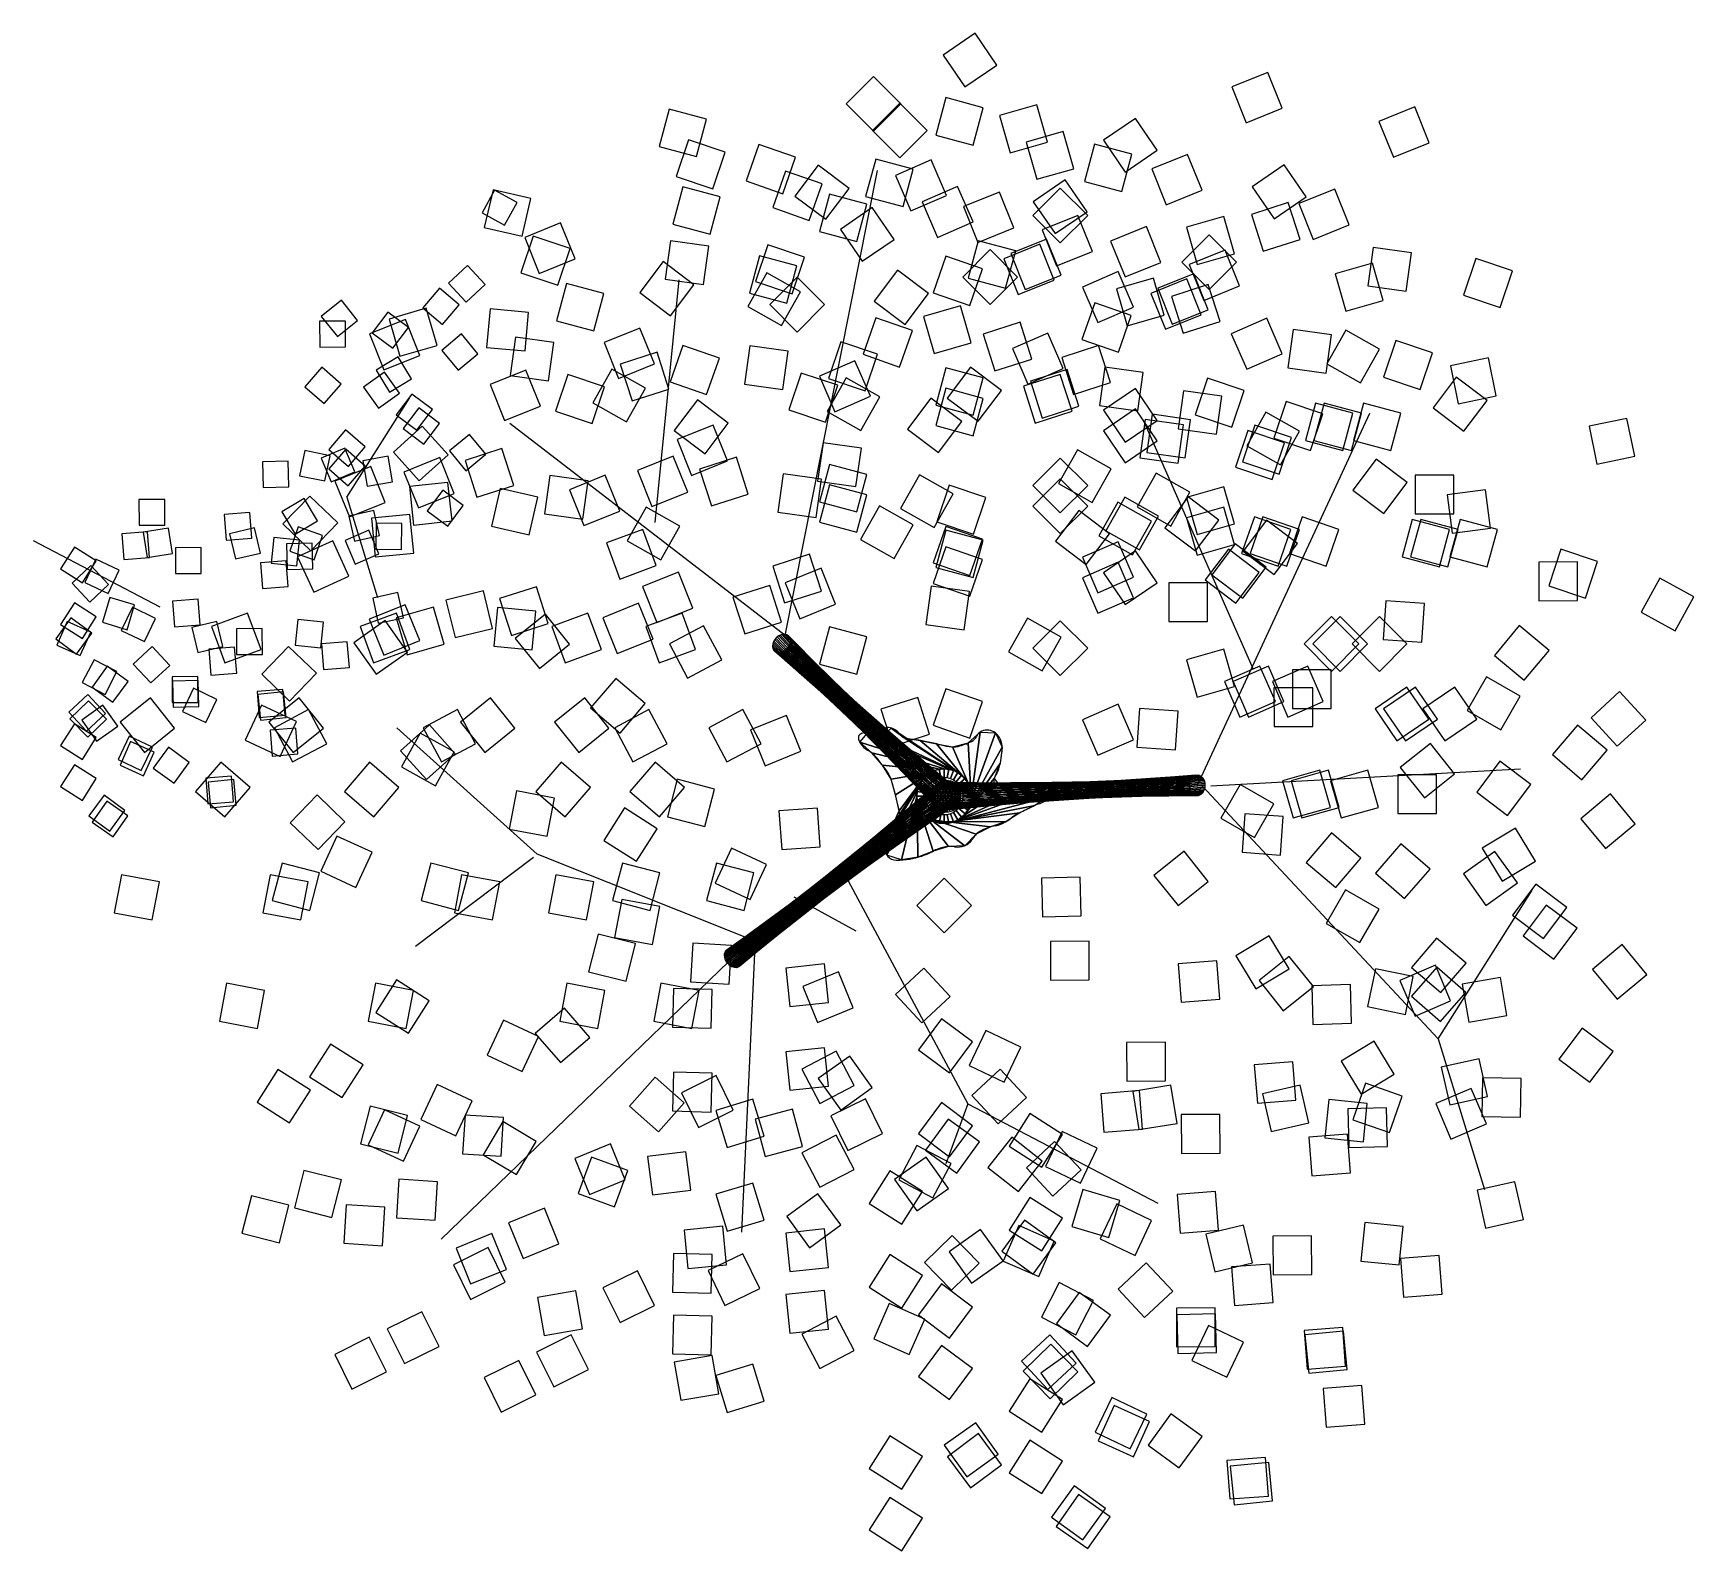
# Model space of a CAD drawing. Extents: x 286.28 to 289.6, y 127.58 to 130.63.
import ezdxf

# ---------------------------------------------------------------- set-up
doc = ezdxf.new("R2010")
doc.units = 0
doc.header["$MEASUREMENT"] = 0
doc.layers.get('0').update_dxf_attribs({"linetype": 'CONTINUOUS'})

msp = doc.modelspace()

# ---------------------------------------------------------------- linework, layer by layer
at = {"extrusion": (6.99446e-33, -1, -1.83772e-16)}
for p, q in [((287.7839, 129.419, 1.9529), (287.9689, 130.3509, 2.4566)), ((287.5235, 129.6451, 2.1517), (287.5715, 130.1316, 2.6005)), ((287.7839, 129.419, 1.929), (287.2323, 129.8438, 2.347)), ((288.637, 129.1175, 1.487), (289.2572, 129.1517, 1.9084))]:
    msp.add_line(p, q, dxfattribs=at)
for p, q in [((286.9057, 129.6959, 1.2997), (287.0313, 129.8946, 1.4093)), ((288.6096, 129.1175, 1.4938), (288.9557, 129.8644, 1.9495)), ((288.7227, 129.3505, 1.6275), (288.5034, 129.8473, 1.6275)), ((286.9057, 129.6959, 1.2997), (286.9674, 129.4949, 1.3773)), ((286.2776, 129.6091, 0.7766), (286.5311, 129.4766, 0.7766)), ((287.2871, 128.9804, 1.6446), (287.0062, 129.234, 1.7439)), ((288.106, 129.0969, 0.8874), (287.6936, 128.757, 1.3704)), ((288.6199, 129.1175, 1.4938), (289.0927, 128.6104, 1.9495)), ((287.2802, 128.9737, 1.6583), (287.0438, 128.7955, 1.9461)), ((287.7141, 128.8104, 1.3499), (287.2871, 128.9804, 1.6446)), ((287.9004, 128.9462, 1.0964), (288.1505, 128.4802, 1.1649)), ((289.0927, 128.6104, 1.9495), (289.2812, 128.9085, 2.114)), ((287.7244, 128.8104, 1.3499), (287.6969, 128.2232, 1.6583)), ((287.0952, 128.2095, 2.0866), (287.6709, 128.7646, 1.3705)), ((289.0927, 128.6104, 1.9495), (289.1852, 128.3089, 2.066)), ((288.1505, 128.4802, 1.1649), (288.106, 128.3603, 1.3328)), ((288.1505, 128.4802, 1.1649), (288.5308, 128.2815, 1.1649))]:
    msp.add_line(p, q)
at = {"extrusion": (1, 0, 0)}
msp.add_line((287.9266, 128.8262, 1.3945), (287.802, 128.8948, 2.2613), dxfattribs=at)
msp.add_circle((288.1026, 129.0969, 0.1919), 0.0548)
at = {"extrusion": (0.668965, 4.71754e-17, 0.743294)}
msp.add_circle((129.1187, -213.5205, 194.1828), 0.0206, dxfattribs=at)
for centre, radius, start, end in [((287.9847, 129.2246), 0.00605, 154.9901, 208.6478), ((287.9936, 129.2204), 0.0158, 135, 154.9901), ((287.9895, 129.2245), 0.0101, 109.8356, 135), ((287.9897, 129.2239), 0.0107, 78.6901, 109.8356), ((287.9826, 129.1886), 0.0468, 63.9144, 78.6901), ((287.9911, 129.2059), 0.0274, 31.0844, 63.9144), ((288.1868, 129.208), 0.0211, 114.8329, 153.7271), ((288.1889, 129.2034), 0.0261, 82.875, 114.8329), ((288.1889, 129.2035), 0.026, 50.8437, 82.875), ((287.9423, 129.2139), 0.0114, 165.1534, 194.0362), ((287.938, 129.215), 0.00702, 116.5651, 165.1534), ((287.9574, 129.2177), 0.027, 194.0362, 212.6826), ((287.9707, 129.2262), 0.0428, 212.6826, 239.7151), ((287.9449, 129.2012), 0.0225, 90, 116.5651), ((287.9449, 129.2109), 0.0128, 38.5047, 90), ((287.9663, 129.2278), 0.0145, 218.5047, 266.8249), ((287.9674, 129.2479), 0.0345, 266.8249, 284.0362), ((287.9744, 129.2199), 0.00571, 284.0362, 327.236), ((287.9752, 129.2194), 0.00472, 327.236, 28.6478), ((288.0271, 129.2276), 0.0146, 211.0844, 256.7005), ((288.0572, 129.3547), 0.1452, 256.7005, 262.7921), ((287.9862, 128.7936), 0.4204, 79.2134, 82.7921), ((287.9657, 128.6859), 0.53, 76.2545, 79.2134), ((288.1707, 129.5241), 0.3329, 256.2545, 259.9882), ((288.1207, 129.2408), 0.0452, 259.9882, 282.9946), ((288.1059, 129.305), 0.1111, 282.9946, 297.6136), ((288.1461, 129.2281), 0.0243, 297.6136, 333.7271), ((288.1826, 129.1958), 0.036, 23.9625, 50.8437), ((288.1778, 129.1937), 0.0412, 358.8846, 23.9625), ((288.0801, 129.1956), 0.139, 350.5377, 358.8846), ((287.9123, 129.1263), 0.0729, 39.0892, 59.7151), ((287.6636, 128.9242), 0.3934, 33.6901, 39.0892), ((288.0615, 129.1987), 0.1578, 342.7063, 350.5377), ((287.9536, 129.1176), 0.0449, 17.6607, 33.6901), ((287.7367, 129.0485), 0.2725, 15.2551, 17.6607), ((288.222, 129.1258), 0.0201, 146.6173, 174.3056), ((288.2151, 129.1264), 0.0132, 174.3056, 198.4349), ((288.156, 129.1692), 0.0589, 326.6173, 342.7063), ((286.4664, 128.7021), 1.5892, 14.259, 15.2551), ((287.2959, 128.9129), 0.7333, 12.5288, 14.259), ((288.2151, 129.1264), 0.0133, 198.4349, 222.5541), ((288.2195, 129.1305), 0.0192, 222.5541, 249.444), ((288.249, 129.209), 0.1031, 249.444, 260.9596), ((288.2714, 129.3504), 0.2462, 260.9596, 265.2364), ((288.2828, 129.4863), 0.3826, 265.2364, 268.6669), ((288.2749, 129.1496), 0.0459, 268.6669, 288.5891), ((288.2976, 129.0822), 0.0252, 81.6064, 108.5891), ((288.2997, 129.0964), 0.011, 9.4623, 81.6064), ((288.2997, 129.0964), 0.0109, 297.2171, 9.4623), ((287.9966, 129.0601), 0.0171, 309.1341, 8.4744), ((287.8813, 129.043), 0.1336, 8.4744, 12.5288), ((288.3622, 128.8461), 0.2426, 116.5651, 118.508), ((289.7047, 126.1612), 3.2444, 116.0338, 116.5651), ((288.3382, 128.9588), 0.1309, 109.8232, 116.0338), ((288.2625, 129.1688), 0.0924, 289.8232, 297.2171), ((288.0436, 129.0024), 0.0574, 129.1341, 160.4895), ((288.1969, 128.9902), 0.0427, 116.4237, 150.0684), ((288.225, 128.9337), 0.1057, 100.5887, 116.4237), ((288.1947, 129.0959), 0.0593, 280.5887, 301.7835), ((288.134, 129.1939), 0.1745, 301.7835, 306.8337), ((288.2771, 129.0027), 0.0643, 118.508, 126.8337), ((288.0309, 128.9917), 0.0483, 165.9638, 177.0743), ((288.0013, 128.9932), 0.0187, 177.0743, 201.8014), ((288.1767, 128.9552), 0.1986, 160.4895, 165.9638), ((288.1232, 128.908), 0.0894, 105.6032, 117.9226), ((288.1144, 128.9393), 0.0569, 80.7564, 105.6032), ((288.1298, 129.0337), 0.0387, 260.7564, 290.997), ((288.1322, 129.0274), 0.032, 290.997, 330.0684), ((288.0155, 128.9988), 0.0339, 201.8014, 220.0793), ((288.0073, 128.992), 0.0233, 220.0793, 270), ((288.0073, 129.1275), 0.1588, 270, 288.6134), ((288.0081, 129.1251), 0.1563, 288.6134, 297.9226)]:
    msp.add_arc(centre, radius, start, end)
for points in [[(288.1444, 130.5181, 1.8707), (288.2084, 130.5618, 1.8159), (288.1646, 130.6258, 1.7611), (288.1006, 130.5821, 1.8159)], [(287.9609, 130.4296, 1.6103), (288.0157, 130.4844, 1.5555), (287.9609, 130.5392, 1.5007), (287.9061, 130.4844, 1.5555)], [(288.7081, 130.4465, 2.2716), (288.78, 130.4755, 2.2168), (288.751, 130.5474, 2.1619), (288.6791, 130.5184, 2.2168)], [(288.1608, 130.4017, 2.5114), (288.181, 130.4766, 2.4566), (288.1061, 130.4967, 2.4018), (288.0859, 130.4218, 2.4566)], [(287.6065, 130.3787, 1.905), (287.6266, 130.4536, 1.8502), (287.5518, 130.4737, 1.7953), (287.5316, 130.3989, 1.8502)], [(288.0142, 130.3763, 1.9358), (288.069, 130.4311, 1.881), (288.0142, 130.4859, 1.8262), (287.9594, 130.4311, 1.881)], [(288.235, 130.3864, 1.539), (288.3095, 130.4076, 1.4841), (288.2882, 130.4822, 1.4293), (288.2137, 130.4609, 1.4841)], [(289.0029, 130.3771, 2.251), (289.0748, 130.4061, 2.1962), (289.0458, 130.478, 2.1414), (288.9739, 130.449, 2.1962)], [(288.2883, 130.3331, 1.8645), (288.3628, 130.3543, 1.8096), (288.3415, 130.4289, 1.7548), (288.267, 130.4076, 1.8096)], [(288.4657, 130.3475, 2.4977), (288.5297, 130.3913, 2.4429), (288.4859, 130.4552, 2.3881), (288.422, 130.4115, 2.4429)], [(287.6392, 130.3139, 2.4977), (287.6639, 130.3874, 2.4429), (287.5905, 130.4121, 2.3881), (287.5658, 130.3387, 2.4429)], [(287.7793, 130.3041, 1.6617), (287.8049, 130.3773, 1.6069), (287.7316, 130.4029, 1.5521), (287.7061, 130.3297, 1.6069)], [(288.4589, 130.3083, 2.0146), (288.479, 130.3831, 1.9598), (288.4042, 130.4033, 1.905), (288.384, 130.3284, 1.9598)], [(287.8655, 130.2529, 2.4915), (287.9122, 130.3148, 2.4366), (287.8503, 130.3615, 2.3818), (287.8036, 130.2996, 2.4366)], [(288.0203, 130.2784, 1.8947), (288.0404, 130.3533, 1.8399), (287.9656, 130.3734, 1.7851), (287.9454, 130.2985, 1.8399)], [(288.0363, 130.2699, 1.6891), (288.1074, 130.3008, 1.6343), (288.0764, 130.3719, 1.5795), (288.0053, 130.3409, 1.6343)], [(288.5476, 130.2821, 1.7645), (288.6195, 130.3111, 1.7097), (288.5905, 130.383, 1.6549), (288.5186, 130.354, 1.7097)], [(288.7638, 130.254, 2.0009), (288.8278, 130.2978, 1.9461), (288.784, 130.3618, 1.8913), (288.72, 130.318, 1.9461)], [(287.8326, 130.2508, 1.9872), (287.8581, 130.324, 1.9324), (287.7849, 130.3496, 1.8776), (287.7594, 130.2764, 1.9324)], [(288.3252, 130.2242, 1.881), (288.3892, 130.268, 1.8262), (288.3454, 130.3319, 1.7714), (288.2814, 130.2882, 1.8262)], [(287.1768, 130.2661, 1.3294), (287.2221, 130.2411, 1.2928), (287.247, 130.2864, 1.2563), (287.2018, 130.3113, 1.2928)], [(287.257, 130.2193, 1.7137), (287.2744, 130.2948, 1.6589), (287.1988, 130.3122, 1.6041), (287.1814, 130.2366, 1.6589)], [(287.6337, 130.223, 2.2065), (287.6538, 130.2979, 2.1517), (287.579, 130.318, 2.0968), (287.5588, 130.2432, 2.1517)], [(287.9278, 130.2081, 2.532), (287.948, 130.283, 2.4772), (287.8731, 130.3032, 2.4223), (287.853, 130.2283, 2.4772)], [(288.0896, 130.2166, 2.0146), (288.1607, 130.2475, 1.9598), (288.1297, 130.3186, 1.905), (288.0586, 130.2876, 1.9598)], [(288.1705, 130.2067, 1.4561), (288.2424, 130.2357, 1.4013), (288.2134, 130.3076, 1.3465), (288.1415, 130.2786, 1.4013)], [(288.3355, 130.2057, 2.5628), (288.3904, 130.2605, 2.508), (288.3355, 130.3154, 2.4532), (288.2807, 130.2605, 2.508)], [(288.8424, 130.2127, 1.7439), (288.9143, 130.2417, 1.6891), (288.8853, 130.3136, 1.6343), (288.8134, 130.2846, 1.6891)], [(287.9386, 130.1688, 2.1928), (288.0026, 130.2126, 2.138), (287.9588, 130.2766, 2.0831), (287.8948, 130.2328, 2.138)], [(288.3279, 130.1597, 2.4086), (288.3998, 130.1887, 2.3538), (288.3708, 130.2606, 2.299), (288.2989, 130.2316, 2.3538)], [(288.6096, 130.1625, 2.4915), (288.6842, 130.1838, 2.4366), (288.6629, 130.2583, 2.3818), (288.5883, 130.237, 2.4366)], [(288.7422, 130.189, 2.3538), (288.816, 130.2127, 2.299), (288.7923, 130.2865, 2.2442), (288.7185, 130.2628, 2.299)], [(287.3632, 130.1736, 2.5114), (287.3342, 130.2455, 2.4566), (287.2623, 130.2165, 2.4018), (287.2913, 130.1446, 2.4566)], [(288.4653, 130.1373, 1.4356), (288.5372, 130.1663, 1.3808), (288.5082, 130.2382, 1.3259), (288.4363, 130.2092, 1.3808)], [(287.3284, 130.1206, 2.0146), (287.3531, 130.1941, 1.9598), (287.2796, 130.2188, 1.905), (287.2549, 130.1453, 1.9598)], [(287.6207, 130.1224, 2.5628), (287.6314, 130.1991, 2.508), (287.5547, 130.2099, 2.4532), (287.5439, 130.1331, 2.508)], [(287.7981, 130.1033, 1.696), (287.8228, 130.1768, 1.6412), (287.7494, 130.2015, 1.5863), (287.7247, 130.1281, 1.6412)], [(288.195, 130.0824, 1.9461), (288.2498, 130.1372, 1.8913), (288.195, 130.1921, 1.8365), (288.1402, 130.1372, 1.8913)], [(288.2259, 130.1147, 2.0352), (288.2461, 130.1896, 1.9804), (288.1712, 130.2097, 1.9255), (288.151, 130.1349, 1.9804)], [(288.2513, 130.1019, 2.9157), (288.3232, 130.1309, 2.8609), (288.2942, 130.2028, 2.8061), (288.2223, 130.1738, 2.8609)], [(288.265, 130.1122, 1.2437), (288.3369, 130.1412, 1.1889), (288.3079, 130.2131, 1.1341), (288.236, 130.1841, 1.1889)], [(288.6336, 130.1123, 2.066), (288.6884, 130.1671, 2.0112), (288.6336, 130.2219, 1.9564), (288.5788, 130.1671, 2.0112)], [(288.6227, 130.0903, 2.3881), (288.6946, 130.1193, 2.3333), (288.6656, 130.1912, 2.2784), (288.5937, 130.1622, 2.3333)], [(288.9517, 130.1196, 2.3024), (289.0285, 130.1089, 2.2476), (289.0392, 130.1856, 2.1928), (288.9624, 130.1964, 2.2476)], [(287.1098, 130.1249, 1.3252), (287.1448, 130.0869, 1.2887), (287.1828, 130.122, 1.2521), (287.1478, 130.16, 1.2887)], [(287.5547, 130.0596, 2.0084), (287.6014, 130.1215, 1.9535), (287.5395, 130.1682, 1.8987), (287.4928, 130.1063, 1.9535)], [(287.7873, 130.0848, 1.9153), (287.8075, 130.1597, 1.8604), (287.7326, 130.1799, 1.8056), (287.7124, 130.105, 1.8604)], [(288.1539, 130.0802, 2.6142), (288.1795, 130.1534, 2.5594), (288.1063, 130.179, 2.5046), (288.0807, 130.1058, 2.5594)], [(288.9077, 130.069, 1.9947), (288.9823, 130.0903, 1.9398), (288.961, 130.1649, 1.885), (288.8864, 130.1436, 1.9398)], [(289.1433, 130.1011, 2.2373), (289.2168, 130.0764, 2.1825), (289.2415, 130.1498, 2.1277), (289.168, 130.1746, 2.1825)], [(287.4007, 130.0295, 2.227), (287.4209, 130.1043, 2.1722), (287.346, 130.1245, 2.1174), (287.3258, 130.0496, 2.1722)], [(287.7771, 130.0402, 2.6416), (287.8152, 130.1078, 2.5868), (287.7477, 130.1459, 2.532), (287.7096, 130.0784, 2.5868)], [(287.8084, 130.027, 2.2579), (287.8632, 130.0819, 2.2031), (287.8084, 130.1367, 2.1482), (287.7536, 130.0819, 2.2031)], [(288.0244, 130.0423, 1.6897), (288.0711, 130.1042, 1.6349), (288.0092, 130.1509, 1.5801), (287.9625, 130.089, 1.6349)], [(288.4109, 130.046, 2.6416), (288.482, 130.0769, 2.5868), (288.4511, 130.148, 2.532), (288.38, 130.1171, 2.5868)], [(288.4691, 130.0392, 1.8747), (288.5437, 130.0605, 1.8199), (288.5224, 130.135, 1.7651), (288.4478, 130.1137, 1.8199)], [(288.5461, 130.0325, 2.8952), (288.618, 130.0615, 2.8403), (288.589, 130.1334, 2.7855), (288.5171, 130.1044, 2.8403)], [(288.5598, 130.0428, 1.2232), (288.6317, 130.0718, 1.1683), (288.6027, 130.1437, 1.1135), (288.5308, 130.1147, 1.1683)], [(287.0584, 130.0757, 0.9251), (287.0977, 130.0422, 0.8885), (287.1312, 130.0815, 0.852), (287.0919, 130.115, 0.8885)], [(288.5817, 130.0245, 1.8467), (288.6555, 130.0482, 1.7919), (288.6318, 130.122, 1.7371), (288.558, 130.0983, 1.7919)], [(286.8548, 130.0584, 1.021), (286.8871, 130.018, 0.9845), (286.9275, 130.0503, 0.9479), (286.8951, 130.0907, 0.9845)], [(286.957, 130.0257, 1.6788), (286.9984, 129.9946, 1.6423), (287.0294, 130.0359, 1.6058), (286.9881, 130.067, 1.6423)], [(287.0867, 130.0002, 1.7851), (287.0652, 130.0747, 1.7302), (286.9907, 130.0531, 1.6754), (287.0122, 129.9787, 1.7302)], [(287.263, 129.989, 1.8639), (287.2702, 130.0662, 1.809), (287.193, 130.0734, 1.7542), (287.1858, 129.9962, 1.809)], [(288.0825, 129.9838, 2.1865), (288.1571, 130.0051, 2.1317), (288.1358, 130.0796, 2.0769), (288.0612, 130.0583, 2.1317)], [(288.452, 129.9868, 2.1174), (288.4776, 130.06, 2.0626), (288.4044, 130.0855, 2.0078), (288.3788, 130.0123, 2.0626)], [(286.8516, 129.997, 1.423), (286.9033, 129.9971, 1.3865), (286.9032, 130.0488, 1.3499), (286.8515, 130.0487, 1.3865)], [(287.0523, 129.9802, 2.0283), (287.0233, 130.0521, 1.9735), (286.9514, 130.0231, 1.9187), (286.9804, 129.9512, 1.9735)], [(287.5221, 129.963, 1.7097), (287.4931, 130.0349, 1.6549), (287.4212, 130.0059, 1.6), (287.4502, 129.934, 1.6549)], [(288.0134, 129.9569, 1.9975), (288.039, 130.0301, 1.9427), (287.9658, 130.0557, 1.8878), (287.9402, 129.9825, 1.9427)], [(288.2046, 129.9492, 1.5384), (288.2784, 129.9729, 1.4836), (288.2547, 130.0467, 1.4287), (288.1809, 130.023, 1.4836)], [(288.2704, 129.9227, 2.0249), (288.3415, 129.9536, 1.9701), (288.3105, 130.0247, 1.9153), (288.2395, 129.9938, 1.9701)], [(288.709, 129.9525, 2.1448), (288.7801, 129.9835, 2.09), (288.7491, 130.0546, 2.0352), (288.6781, 130.0236, 2.09)], [(288.7912, 129.9551, 1.7953), (288.868, 129.9444, 1.7405), (288.8788, 130.0212, 1.6857), (288.802, 130.0319, 1.7405)], [(288.8696, 129.9632, 2.3812), (288.9371, 129.9251, 2.3264), (288.9752, 129.9926, 2.2716), (288.9077, 130.0307, 2.3264)], [(287.096, 129.9902, 1.1398), (287.129, 129.9504, 1.1032), (287.1687, 129.9834, 1.0667), (287.1358, 130.0232, 1.1032)], [(287.3099, 129.929, 2.0797), (287.3206, 130.0058, 2.0249), (287.2438, 130.0165, 1.9701), (287.2331, 129.9398, 2.0249)], [(287.6268, 129.9016, 2.3093), (287.6524, 129.9748, 2.2545), (287.5792, 130.0003, 2.1996), (287.5536, 129.9271, 2.2545)], [(287.7796, 129.9118, 1.7611), (287.7903, 129.9885, 1.7063), (287.7136, 129.9993, 1.6514), (287.7028, 129.9225, 1.7063)], [(287.9447, 129.9092, 2.9637), (287.9694, 129.9826, 2.9089), (287.8959, 130.0074, 2.854), (287.8712, 129.9339, 2.9089)], [(288.362, 129.9021, 2.4909), (288.4358, 129.9259, 2.436), (288.4121, 129.9997, 2.3812), (288.3383, 129.976, 2.436)], [(288.9828, 129.9366, 1.7302), (289.0563, 129.9119, 1.6754), (289.081, 129.9854, 1.6206), (289.0075, 130.0101, 1.6754)], [(286.9644, 129.9508, 0.9209), (286.9912, 129.9066, 0.8844), (287.0354, 129.9333, 0.8478), (287.0087, 129.9775, 0.8844)], [(287.5513, 129.9128, 2.6142), (287.5276, 129.9866, 2.5594), (287.4538, 129.9629, 2.5046), (287.4775, 129.8891, 2.5594)], [(287.8838, 129.8673, 2.3367), (287.9549, 129.8982, 2.2819), (287.9239, 129.9693, 2.227), (287.8529, 129.9384, 2.2819)], [(289.1329, 129.8834, 2.0283), (289.2088, 129.899, 1.9735), (289.1932, 129.975, 1.9187), (289.1172, 129.9593, 1.9735)], [(286.8218, 129.9175, 1.7337), (286.8607, 129.8835, 1.6971), (286.8947, 129.9225, 1.6606), (286.8558, 129.9565, 1.6971)], [(286.9393, 129.9164, 1.1946), (286.9693, 129.8743, 1.1581), (287.0114, 129.9043, 1.1215), (286.9814, 129.9464, 1.1581)], [(287.2938, 129.8787, 2.532), (287.2648, 129.9506, 2.4772), (287.1929, 129.9216, 2.4223), (287.2219, 129.8497, 2.4772)], [(287.3973, 129.8439, 2.1928), (287.422, 129.9173, 2.138), (287.3486, 129.942, 2.0831), (287.3238, 129.8686, 2.138)], [(287.4662, 129.8469, 2.1585), (287.5043, 129.9144, 2.1037), (287.4368, 129.9525, 2.0489), (287.3987, 129.885, 2.1037)], [(287.8649, 129.8467, 1.7508), (287.8896, 129.9202, 1.696), (287.8162, 129.9449, 1.6412), (287.7915, 129.8714, 1.696)], [(287.936, 129.8296, 1.8399), (287.9741, 129.8972, 1.7851), (287.9066, 129.9353, 1.7302), (287.8685, 129.8678, 1.7851)], [(288.1608, 129.8604, 2.8643), (288.181, 129.9352, 2.8095), (288.1061, 129.9554, 2.7547), (288.0859, 129.8805, 2.8095)], [(288.171, 129.8481, 2.9574), (288.2176, 129.91, 2.9026), (288.1557, 129.9567, 2.8478), (288.1091, 129.8948, 2.9026)], [(288.2854, 129.8444, 2.9979), (288.3592, 129.8681, 2.9431), (288.3355, 129.9419, 2.8883), (288.2617, 129.9182, 2.9431)], [(288.2991, 129.8547, 1.3259), (288.3729, 129.8784, 1.2711), (288.3492, 129.9522, 1.2163), (288.2754, 129.9285, 1.2711)], [(288.4141, 129.8798, 1.487), (288.4909, 129.869, 1.4322), (288.5017, 129.9458, 1.3773), (288.4249, 129.9566, 1.4322)], [(288.6057, 129.8612, 1.4219), (288.6792, 129.8365, 1.3671), (288.7039, 129.91, 1.3122), (288.6304, 129.9347, 1.3671)], [(289.0823, 129.8748, 2.2311), (289.1442, 129.8281, 2.1762), (289.1908, 129.89, 2.1214), (289.1289, 129.9367, 2.1762)], [(287.005, 129.8612, 1.2471), (287.0463, 129.8302, 1.2106), (287.0774, 129.8715, 1.1741), (287.0361, 129.9025, 1.2106)], [(287.6236, 129.7828, 2.1865), (287.6703, 129.8447, 2.1317), (287.6084, 129.8914, 2.0769), (287.5617, 129.8295, 2.1317)], [(288.0912, 129.7857, 1.7445), (288.1379, 129.8476, 1.6897), (288.076, 129.8943, 1.6349), (288.0293, 129.8324, 1.6897)], [(288.1608, 129.8192, 1.254), (288.181, 129.8941, 1.1992), (288.1061, 129.9143, 1.1444), (288.0859, 129.8394, 1.1992)], [(288.4657, 129.8061, 2.8506), (288.5297, 129.8499, 2.7958), (288.4859, 129.9139, 2.741), (288.422, 129.8701, 2.7958)], [(288.5715, 129.8328, 2.4395), (288.6483, 129.822, 2.3846), (288.659, 129.8988, 2.3298), (288.5823, 129.9095, 2.3846)], [(287.019, 129.8335, 1.6651), (287.0603, 129.8024, 1.6286), (287.0913, 129.8437, 1.592), (287.05, 129.8748, 1.6286)], [(288.4657, 129.765, 1.2403), (288.5297, 129.8088, 1.1855), (288.4859, 129.8728, 1.1307), (288.422, 129.829, 1.1855)], [(288.5086, 129.7853, 1.2746), (288.5854, 129.7746, 1.2197), (288.5961, 129.8513, 1.1649), (288.5194, 129.8621, 1.2197)], [(288.7091, 129.7988, 1.8741), (288.7767, 129.7606, 1.8193), (288.8148, 129.8282, 1.7645), (288.7472, 129.8663, 1.8193)], [(288.7631, 129.8142, 2.3744), (288.8366, 129.7895, 2.3195), (288.8613, 129.863, 2.2647), (288.7878, 129.8877, 2.3195)], [(288.8266, 129.8096, 2.9157), (288.9015, 129.7894, 2.8609), (288.9216, 129.8643, 2.8061), (288.8468, 129.8844, 2.8609)], [(288.8437, 129.8096, 1.2437), (288.9186, 129.7894, 1.1889), (288.9388, 129.8643, 1.1341), (288.8639, 129.8844, 1.1889)], [(288.9226, 129.8096, 2.4086), (288.9974, 129.7894, 2.3538), (289.0176, 129.8643, 2.299), (288.9427, 129.8844, 2.3538)], [(286.8699, 129.7913, 1.4139), (286.9093, 129.7578, 1.3773), (286.9428, 129.7971, 1.3408), (286.9035, 129.8307, 1.3773)], [(287.1088, 129.7806, 1.8365), (287.0571, 129.8383, 1.7816), (286.9993, 129.7865, 1.7268), (287.0511, 129.7288, 1.7816)], [(287.6686, 129.7688, 2.9774), (287.6396, 129.8407, 2.9226), (287.5677, 129.8117, 2.8677), (287.5967, 129.7398, 2.9226)], [(288.4949, 129.775, 2.9465), (288.5717, 129.7642, 2.8917), (288.5825, 129.841, 2.8369), (288.5057, 129.8518, 2.8917)], [(288.6865, 129.7564, 2.8814), (288.76, 129.7317, 2.8266), (288.7847, 129.8052, 2.7718), (288.7112, 129.8299, 2.8266)], [(288.7002, 129.7668, 1.2095), (288.7737, 129.7421, 1.1546), (288.7984, 129.8155, 1.0998), (288.7249, 129.8402, 1.1546)], [(289.4106, 129.7624, 2.0078), (289.4865, 129.778, 1.9529), (289.4708, 129.854, 1.8981), (289.3949, 129.8383, 1.9529)], [(286.8543, 129.774, 1.6994), (286.8747, 129.7265, 1.6629), (286.9222, 129.7468, 1.6263), (286.9019, 129.7943, 1.6629)], [(286.8698, 129.753, 1.302), (286.9087, 129.7191, 1.2654), (286.9427, 129.758, 1.2289), (286.9037, 129.792, 1.2654)], [(287.1116, 129.7889, 1.1261), (287.1446, 129.7491, 1.0895), (287.1844, 129.7821, 1.053), (287.1514, 129.8219, 1.0895)], [(287.2405, 129.7195, 2.1311), (287.2168, 129.7933, 2.0763), (287.143, 129.7696, 2.0215), (287.1667, 129.6958, 2.0763)], [(287.9261, 129.7176, 3.0288), (287.9369, 129.7944, 2.974), (287.8601, 129.8051, 2.9191), (287.8493, 129.7283, 2.974)], [(286.7368, 129.767, 1.7519), (286.7383, 129.7154, 1.7154), (286.79, 129.7169, 1.6788), (286.7885, 129.7685, 1.7154)], [(286.8217, 129.7897, 1.2129), (286.8112, 129.7391, 1.1763), (286.8618, 129.7286, 1.1398), (286.8723, 129.7792, 1.1763)], [(286.9377, 129.7692, 1.1603), (286.9464, 129.7183, 1.1238), (286.9974, 129.727, 1.0873), (286.9886, 129.778, 1.1238)], [(287.1213, 129.7035, 2.2065), (287.0923, 129.7754, 2.1517), (287.0204, 129.7464, 2.0968), (287.0494, 129.6745, 2.1517)], [(287.5889, 129.7063, 1.7645), (287.5599, 129.7782, 1.7097), (287.488, 129.7492, 1.6549), (287.517, 129.6773, 1.7097)], [(287.7102, 129.7022, 1.8125), (287.6865, 129.776, 1.7576), (287.6127, 129.7523, 1.7028), (287.6364, 129.6785, 1.7576)], [(287.9278, 129.6668, 2.8849), (287.948, 129.7417, 2.8301), (287.8731, 129.7618, 2.7752), (287.853, 129.687, 2.8301)], [(288.3355, 129.6644, 2.9157), (288.3904, 129.7192, 2.8609), (288.3355, 129.774, 2.8061), (288.2807, 129.7192, 2.8609)], [(288.332, 129.7234, 1.5658), (288.3995, 129.6853, 1.511), (288.4376, 129.7528, 1.4561), (288.3701, 129.7909, 1.511)], [(288.9218, 129.7103, 1.724), (288.9837, 129.6636, 1.6692), (289.0304, 129.7255, 1.6143), (288.9685, 129.7722, 1.6692)], [(286.9829, 129.6854, 2.0489), (286.9539, 129.7573, 1.9941), (286.882, 129.7283, 1.9392), (286.911, 129.6564, 1.9941)], [(287.1167, 129.6487, 2.1762), (287.1083, 129.7258, 2.1214), (287.0312, 129.7174, 2.0666), (287.0396, 129.6403, 2.1214)], [(287.3788, 129.6523, 2.2579), (287.3895, 129.729, 2.2031), (287.3128, 129.7398, 2.1482), (287.302, 129.663, 2.2031)], [(287.4527, 129.6681, 1.7302), (287.4237, 129.74, 1.6754), (287.3518, 129.711, 1.6206), (287.3808, 129.6391, 1.6754)], [(287.8464, 129.6551, 1.8159), (287.8571, 129.7319, 1.7611), (287.7804, 129.7426, 1.7063), (287.7696, 129.6659, 1.7611)], [(288.0825, 129.6355, 3.1076), (288.1206, 129.703, 3.0528), (288.0531, 129.7411, 2.9979), (288.015, 129.6736, 3.0528)], [(288.3355, 129.6233, 1.3054), (288.3904, 129.6781, 1.2506), (288.3355, 129.7329, 1.1958), (288.2807, 129.6781, 1.2506)], [(288.4894, 129.6764, 2.5183), (288.5569, 129.6383, 2.4635), (288.595, 129.7058, 2.4086), (288.5275, 129.7439, 2.4635)], [(289.0464, 129.6628, 1.4219), (289.124, 129.6629, 1.3671), (289.1238, 129.7404, 1.3122), (289.0463, 129.7403, 1.3671)], [(286.4895, 129.6914, 2.0238), (286.4897, 129.6397, 1.9872), (286.5414, 129.64, 1.9507), (286.5411, 129.6917, 1.9872)], [(286.776, 129.6664, 1.4097), (286.8027, 129.6222, 1.3732), (286.847, 129.6489, 1.3366), (286.8203, 129.6932, 1.3732)], [(286.8876, 129.6444, 1.7542), (286.8318, 129.6982, 1.6994), (286.778, 129.6424, 1.6446), (286.8338, 129.5886, 1.6994)], [(287.0669, 129.669, 1.2334), (287.1083, 129.638, 1.1969), (287.1393, 129.6793, 1.1603), (287.098, 129.7103, 1.1969)], [(287.2714, 129.6206, 1.2683), (287.2888, 129.6961, 1.2135), (287.2132, 129.7135, 1.1587), (287.1959, 129.6379, 1.2135)], [(287.9278, 129.6257, 1.2746), (287.948, 129.7005, 1.2197), (287.8731, 129.7207, 1.1649), (287.853, 129.6458, 1.2197)], [(288.1613, 129.622, 2.8164), (288.186, 129.6955, 2.7615), (288.1126, 129.7202, 2.7067), (288.0879, 129.6467, 2.7615)], [(288.4265, 129.6289, 1.3534), (288.494, 129.5908, 1.2985), (288.5321, 129.6583, 1.2437), (288.4646, 129.6964, 1.2985)], [(288.5447, 129.6349, 1.4156), (288.6066, 129.5883, 1.3608), (288.6533, 129.6502, 1.306), (288.5914, 129.6968, 1.3608)], [(288.6096, 129.6211, 2.8444), (288.6842, 129.6424, 2.7895), (288.6629, 129.717, 2.7347), (288.5883, 129.6957, 2.7895)], [(289.1204, 129.6239, 2.1106), (289.1973, 129.634, 2.0557), (289.1872, 129.7108, 2.0009), (289.1103, 129.7007, 2.0557)], [(286.66, 129.6614, 1.9689), (286.6641, 129.6099, 1.9324), (286.7156, 129.6139, 1.8958), (286.7116, 129.6654, 1.9324)], [(286.9097, 129.6583, 1.656), (286.921, 129.6078, 1.6195), (286.9714, 129.619, 1.5829), (286.9602, 129.6695, 1.6195)], [(287.0399, 129.5839, 1.2746), (287.0325, 129.6611, 1.2197), (286.9553, 129.6537, 1.1649), (286.9627, 129.5765, 1.2197)], [(287.5352, 129.5702, 2.3367), (287.5733, 129.6377, 2.2819), (287.5058, 129.6758, 2.227), (287.4677, 129.6083, 2.2819)], [(288.0028, 129.573, 1.8947), (288.0409, 129.6405, 1.8399), (287.9734, 129.6786, 1.7851), (287.9353, 129.6111, 1.8399)], [(288.3876, 129.561, 2.8101), (288.4343, 129.6229, 2.7553), (288.3724, 129.6695, 2.7005), (288.3257, 129.6076, 2.7553)], [(288.4128, 129.6186, 3.0254), (288.4803, 129.5805, 2.9705), (288.5185, 129.648, 2.9157), (288.4509, 129.6861, 2.9705)], [(288.6096, 129.58, 1.234), (288.6842, 129.6013, 1.1792), (288.6629, 129.6759, 1.1244), (288.5883, 129.6546, 1.1792)], [(286.455, 129.6228, 1.8068), (286.459, 129.5713, 1.7702), (286.5105, 129.5753, 1.7337), (286.5065, 129.6268, 1.7702)], [(286.4977, 129.6259, 1.0804), (286.5059, 129.5749, 1.0439), (286.5569, 129.5831, 1.0073), (286.5487, 129.6341, 1.0439)], [(286.6708, 129.6225, 1.0256), (286.6827, 129.5722, 0.989), (286.733, 129.584, 0.9525), (286.7211, 129.6343, 0.989)], [(286.8087, 129.6367, 1.1128), (286.7916, 129.5879, 1.0762), (286.8403, 129.5708, 1.0397), (286.8574, 129.6196, 1.0762)], [(286.9023, 129.6095, 1.2677), (286.9226, 129.562, 1.2312), (286.9701, 129.5823, 1.1946), (286.9498, 129.6299, 1.2312)], [(286.9648, 129.6438, 1.1169), (286.964, 129.5921, 1.0804), (287.0156, 129.5913, 1.0439), (287.0164, 129.643, 1.0804)], [(287.5257, 129.5589, 2.1865), (287.4987, 129.6316, 2.1317), (287.426, 129.6046, 2.0769), (287.453, 129.5319, 2.1317)], [(288.1539, 129.5389, 2.9671), (288.1795, 129.6121, 2.9123), (288.1063, 129.6376, 2.8575), (288.0807, 129.5644, 2.9123)], [(288.1608, 129.5349, 2.8301), (288.181, 129.6097, 2.7752), (288.1061, 129.6299, 2.7204), (288.0859, 129.555, 2.7752)], [(288.6987, 129.5834, 2.9979), (288.7719, 129.5579, 2.9431), (288.7975, 129.6311, 2.8883), (288.7243, 129.6566, 2.9431)], [(288.7021, 129.5879, 2.3681), (288.764, 129.5412, 2.3133), (288.8107, 129.6031, 2.2585), (288.7488, 129.6498, 2.3133)], [(288.7158, 129.5834, 1.3259), (288.789, 129.5579, 1.2711), (288.8146, 129.6311, 1.2163), (288.7414, 129.6566, 1.2711)], [(288.7947, 129.5834, 2.4909), (288.8679, 129.5579, 2.436), (288.8934, 129.6311, 2.3812), (288.8202, 129.6566, 2.436)], [(289.0202, 129.5766, 2.8952), (289.095, 129.5564, 2.8403), (289.1152, 129.6313, 2.7855), (289.0403, 129.6514, 2.8403)], [(289.0373, 129.5766, 1.2232), (289.1122, 129.5564, 1.1683), (289.1323, 129.6313, 1.1135), (289.0575, 129.6514, 1.1683)], [(289.1161, 129.5766, 2.3881), (289.191, 129.5564, 2.3333), (289.2111, 129.6313, 2.2784), (289.1363, 129.6514, 2.3333)], [(286.3603, 129.5961, 1.6857), (286.3325, 129.5526, 1.6492), (286.376, 129.5247, 1.6126), (286.4039, 129.5683, 1.6492)], [(286.5624, 129.5948, 1.4527), (286.5626, 129.5431, 1.4162), (286.6143, 129.5433, 1.3796), (286.6141, 129.595, 1.4162)], [(286.7596, 129.6151, 1.6518), (286.7542, 129.5637, 1.6153), (286.8056, 129.5584, 1.5787), (286.811, 129.6098, 1.6153)], [(286.7848, 129.6026, 1.3202), (286.7863, 129.5509, 1.2837), (286.8379, 129.5524, 1.2471), (286.8364, 129.6041, 1.2837)], [(286.91, 129.5381, 2.1825), (286.8777, 129.6086, 2.1277), (286.8072, 129.5762, 2.0729), (286.8396, 129.5058, 2.1277)], [(288.1539, 129.4978, 1.3568), (288.1795, 129.571, 1.302), (288.1063, 129.5965, 1.2471), (288.0807, 129.5233, 1.302)], [(288.4109, 129.5046, 2.9945), (288.482, 129.5356, 2.9397), (288.4511, 129.6067, 2.8849), (288.38, 129.5757, 2.9397)], [(288.6255, 129.5301, 2.8752), (288.6874, 129.4835, 2.8204), (288.7341, 129.5454, 2.7656), (288.6722, 129.592, 2.8204)], [(288.6392, 129.5405, 1.2032), (288.7011, 129.4938, 1.1484), (288.7478, 129.5557, 1.0936), (288.6859, 129.6024, 1.1484)], [(289.3142, 129.5181, 2.0592), (289.3878, 129.4938, 2.0043), (289.4121, 129.5675, 1.9495), (289.3385, 129.5918, 2.0043)], [(286.3933, 129.559, 1.471), (286.3555, 129.5237, 1.4344), (286.3908, 129.486, 1.3979), (286.4286, 129.5212, 1.4344)], [(286.4033, 129.5721, 1.9895), (286.3811, 129.5254, 1.9529), (286.4278, 129.5032, 1.9164), (286.45, 129.5499, 1.9529)], [(286.733, 129.5648, 1.3979), (286.737, 129.5133, 1.3614), (286.7885, 129.5173, 1.3248), (286.7845, 129.5688, 1.3614)], [(287.8567, 129.508, 3.0802), (287.833, 129.5819, 3.0254), (287.7592, 129.5581, 2.9705), (287.7829, 129.4843, 3.0254)], [(288.4109, 129.4635, 1.3842), (288.482, 129.4945, 1.3294), (288.4511, 129.5655, 1.2746), (288.38, 129.5346, 1.3294)], [(288.4657, 129.4807, 2.8164), (288.5297, 129.5244, 2.7615), (288.4859, 129.5884, 2.7067), (288.422, 129.5446, 2.7615)], [(289.2942, 129.4886, 1.4013), (289.3717, 129.4887, 1.3465), (289.3716, 129.5662, 1.2917), (289.2941, 129.5661, 1.3465)], [(287.5992, 129.4739, 2.9979), (287.5702, 129.5458, 2.9431), (287.4983, 129.5168, 2.8883), (287.5273, 129.4449, 2.9431)], [(287.8853, 129.4816, 2.8301), (287.8563, 129.5535, 2.7752), (287.7844, 129.5245, 2.7204), (287.8134, 129.4526, 2.7752)], [(289.4994, 129.4656, 1.9941), (289.5673, 129.4282, 1.9392), (289.6047, 129.4961, 1.8844), (289.5368, 129.5335, 1.9392)], [(286.4309, 129.4948, 1.0461), (286.4161, 129.4453, 1.0096), (286.4656, 129.4305, 0.973), (286.4804, 129.48, 1.0096)], [(286.5568, 129.4879, 1.9552), (286.5608, 129.4364, 1.9187), (286.6123, 129.4404, 1.8821), (286.6083, 129.4919, 1.9187)], [(286.9577, 129.4938, 1.2243), (286.9689, 129.4433, 1.1878), (287.0194, 129.4546, 1.1512), (287.0082, 129.505, 1.1878)], [(287.198, 129.4332, 2.3264), (287.1795, 129.5085, 2.2716), (287.1042, 129.49, 2.2168), (287.1227, 129.4147, 2.2716)], [(287.3094, 129.4427, 2.3093), (287.2857, 129.5165, 2.2545), (287.2119, 129.4928, 2.1996), (287.2356, 129.419, 2.2545)], [(287.777, 129.4456, 1.8673), (287.7533, 129.5194, 1.8125), (287.6795, 129.4957, 1.7576), (287.7032, 129.4219, 1.8125)], [(288.1428, 129.4304, 2.8814), (288.1535, 129.5072, 2.8266), (288.0768, 129.5179, 2.7718), (288.066, 129.4411, 2.8266)], [(288.553, 129.4469, 2.227), (288.6305, 129.4471, 2.1722), (288.6304, 129.5246, 2.1174), (288.5528, 129.5245, 2.1722)], [(286.3603, 129.4842, 1.9689), (286.3325, 129.4406, 1.9324), (286.376, 129.4128, 1.8958), (286.4039, 129.4564, 1.9324)], [(286.4762, 129.4755, 1.4185), (286.454, 129.4288, 1.3819), (286.5007, 129.4066, 1.3454), (286.5229, 129.4532, 1.3819)], [(286.7342, 129.391, 1.6657), (286.7072, 129.4637, 1.6109), (286.6346, 129.4367, 1.5561), (286.6615, 129.3641, 1.6109)], [(287.0323, 129.391, 2.6422), (287.0053, 129.4637, 2.5874), (286.9326, 129.4367, 2.5326), (286.9596, 129.3641, 2.5874)], [(287.0519, 129.4086, 2.227), (287.0229, 129.4805, 2.1722), (286.951, 129.4515, 2.1174), (286.98, 129.3796, 2.1722)], [(287.1011, 129.4015, 1.3397), (287.0796, 129.4759, 1.2848), (287.0051, 129.4544, 1.23), (287.0266, 129.38, 1.2848)], [(287.2774, 129.3903, 1.4185), (287.2846, 129.4675, 1.3636), (287.2075, 129.4747, 1.3088), (287.2002, 129.3975, 1.3636)], [(287.3523, 129.4012, 2.1928), (287.3037, 129.4616, 2.138), (287.2433, 129.413, 2.0831), (287.2919, 129.3526, 2.138)], [(287.416, 129.391, 1.4636), (287.389, 129.4637, 1.4088), (287.3164, 129.4367, 1.354), (287.3434, 129.3641, 1.4088)], [(287.5195, 129.4115, 1.7851), (287.4905, 129.4834, 1.7302), (287.4186, 129.4544, 1.6754), (287.4476, 129.3825, 1.7302)], [(287.6045, 129.391, 2.9608), (287.5775, 129.4637, 2.906), (287.5048, 129.4367, 2.8512), (287.5318, 129.3641, 2.906)], [(288.9822, 129.411, 1.5041), (289.0595, 129.4055, 1.4493), (289.065, 129.4829, 1.3945), (288.9877, 129.4884, 1.4493)], [(286.3531, 129.454, 1.9461), (286.3227, 129.4122, 1.9095), (286.3644, 129.3818, 1.873), (286.3949, 129.4236, 1.9095)], [(286.3454, 129.4466, 1.0256), (286.3246, 129.3993, 0.989), (286.3719, 129.3785, 0.9525), (286.3927, 129.4258, 0.989)], [(286.5954, 129.4351, 1.0119), (286.6073, 129.3848, 0.9753), (286.6576, 129.3967, 0.9388), (286.6457, 129.447, 0.9753)], [(286.6848, 129.4325, 1.6629), (286.6851, 129.3808, 1.6263), (286.7368, 129.3811, 1.5898), (286.7365, 129.4327, 1.6263)], [(286.8075, 129.4507, 1.2201), (286.8022, 129.3993, 1.1836), (286.8536, 129.394, 1.147), (286.8589, 129.4454, 1.1836)], [(287.0278, 129.3858, 2.2476), (286.983, 129.4491, 2.1928), (286.9197, 129.4044, 2.138), (286.9645, 129.3411, 2.1928)], [(287.6572, 129.3698, 2.3367), (287.6208, 129.4383, 2.2819), (287.5523, 129.4019, 2.227), (287.5887, 129.3334, 2.2819)], [(287.9278, 129.3413, 2.8506), (287.948, 129.4162, 2.7958), (287.8731, 129.4363, 2.741), (287.853, 129.3615, 2.7958)], [(288.2992, 129.3483, 2.9603), (288.3373, 129.4158, 2.9054), (288.2698, 129.4539, 2.8506), (288.2317, 129.3864, 2.9054)], [(288.3355, 129.3389, 2.8814), (288.3904, 129.3937, 2.8266), (288.3355, 129.4485, 2.7718), (288.2807, 129.3937, 2.8266)], [(288.8242, 129.4019, 2.9465), (288.879, 129.347, 2.8917), (288.9338, 129.4019, 2.8369), (288.879, 129.4567, 2.8917)], [(288.8413, 129.4019, 1.2746), (288.8961, 129.347, 1.2197), (288.951, 129.4019, 1.1649), (288.8961, 129.4567, 1.2197)], [(288.9201, 129.4019, 2.4395), (288.9749, 129.347, 2.3846), (289.0298, 129.4019, 2.3298), (288.9749, 129.4567, 2.3846)], [(289.2054, 129.379, 2.138), (289.265, 129.3294, 2.0831), (289.3146, 129.389, 2.0283), (289.255, 129.4386, 2.0831)], [(286.5157, 129.3967, 1.6811), (286.478, 129.3615, 1.6446), (286.5132, 129.3237, 1.608), (286.551, 129.359, 1.6446)], [(286.6297, 129.3913, 1.3842), (286.6337, 129.3397, 1.3476), (286.6853, 129.3437, 1.3111), (286.6812, 129.3953, 1.3476)], [(286.8451, 129.3432, 1.2883), (286.7893, 129.397, 1.2334), (286.7355, 129.3412, 1.1786), (286.7913, 129.2874, 1.2334)], [(286.8554, 129.4025, 1.608), (286.8594, 129.351, 1.5715), (286.911, 129.355, 1.5349), (286.9069, 129.4065, 1.5715)], [(288.1106, 129.065, 0.8668), (288.1059, 129.0648, 0.8668), (287.7592, 129.4015, 1.9218), (287.7588, 129.3983, 1.9235)], [(288.1153, 129.0659, 0.8668), (288.1106, 129.065, 0.8668), (287.7588, 129.3983, 1.9235), (287.759, 129.3954, 1.9255)], [(288.1198, 129.0677, 0.8668), (288.1153, 129.0659, 0.8668), (287.759, 129.3954, 1.9255), (287.7597, 129.3926, 1.9276)], [(288.1059, 129.0648, 0.8668), (288.1011, 129.0655, 0.8668), (287.7601, 129.4047, 1.9204), (287.7592, 129.4015, 1.9218)], [(288.1238, 129.0702, 0.8668), (288.1198, 129.0677, 0.8668), (287.7597, 129.3926, 1.9276), (287.7609, 129.3901, 1.93)], [(288.1011, 129.0655, 0.8668), (288.0966, 129.0671, 0.8668), (287.7615, 129.4078, 1.9194), (287.7601, 129.4047, 1.9204)], [(288.0966, 129.0671, 0.8668), (288.0924, 129.0693, 0.8668), (287.7634, 129.4108, 1.9188), (287.7615, 129.4078, 1.9194)], [(288.0924, 129.0693, 0.8668), (288.0887, 129.0723, 0.8668), (287.7657, 129.4135, 1.9186), (287.7634, 129.4108, 1.9188)], [(288.0887, 129.0723, 0.8668), (288.0855, 129.0759, 0.8668), (287.7683, 129.416, 1.9188), (287.7657, 129.4135, 1.9186)], [(288.0855, 129.0759, 0.8668), (288.083, 129.08, 0.8668), (287.7712, 129.418, 1.9194), (287.7683, 129.416, 1.9188)], [(288.083, 129.08, 0.8668), (288.0812, 129.0844, 0.8668), (287.7743, 129.4196, 1.9204), (287.7712, 129.418, 1.9194)], [(288.0812, 129.0844, 0.8668), (288.0803, 129.0891, 0.8668), (287.7774, 129.4207, 1.9218), (287.7743, 129.4196, 1.9204)], [(288.0803, 129.0891, 0.8668), (288.0802, 129.0939, 0.8668), (287.7805, 129.4212, 1.9235), (287.7774, 129.4207, 1.9218)], [(288.0802, 129.0939, 0.8668), (288.0809, 129.0986, 0.8668), (287.7835, 129.4212, 1.9255), (287.7805, 129.4212, 1.9235)], [(288.0809, 129.0986, 0.8668), (288.0824, 129.1031, 0.8668), (287.7863, 129.4206, 1.9276), (287.7835, 129.4212, 1.9255)], [(288.1264, 129.1121, 0.8668), (288.1296, 129.1085, 0.8668), (287.7852, 129.3901, 1.9459), (287.7879, 129.3925, 1.9461)], [(288.0824, 129.1031, 0.8668), (288.0847, 129.1073, 0.8668), (287.7888, 129.4195, 1.93), (287.7863, 129.4206, 1.9276)], [(288.1227, 129.1151, 0.8668), (288.1264, 129.1121, 0.8668), (287.7879, 129.3925, 1.9461), (287.7901, 129.3952, 1.9459)], [(288.0847, 129.1073, 0.8668), (288.0876, 129.1111, 0.8668), (287.7909, 129.4179, 1.9323), (287.7888, 129.4195, 1.93)], [(288.1185, 129.1173, 0.8668), (288.1227, 129.1151, 0.8668), (287.7901, 129.3952, 1.9459), (287.792, 129.3982, 1.9453)], [(288.0876, 129.1111, 0.8668), (288.0912, 129.1142, 0.8668), (287.7926, 129.4159, 1.9347), (287.7909, 129.4179, 1.9323)], [(288.1139, 129.1189, 0.8668), (288.1185, 129.1173, 0.8668), (287.792, 129.3982, 1.9453), (287.7935, 129.4014, 1.9442)], [(288.0912, 129.1142, 0.8668), (288.0953, 129.1167, 0.8668), (287.7939, 129.4134, 1.937), (287.7926, 129.4159, 1.9347)], [(288.1092, 129.1196, 0.8668), (288.1139, 129.1189, 0.8668), (287.7935, 129.4014, 1.9442), (287.7944, 129.4045, 1.9429)], [(288.0953, 129.1167, 0.8668), (288.0997, 129.1185, 0.8668), (287.7946, 129.4107, 1.9392), (287.7939, 129.4134, 1.937)], [(288.1044, 129.1194, 0.8668), (288.1092, 129.1196, 0.8668), (287.7944, 129.4045, 1.9429), (287.7947, 129.4077, 1.9412)], [(288.0997, 129.1185, 0.8668), (288.1044, 129.1194, 0.8668), (287.7947, 129.4077, 1.9412), (287.7946, 129.4107, 1.9392)], [(286.3994, 129.3704, 1.0027), (286.3757, 129.3244, 0.9662), (286.4216, 129.3008, 0.9296), (286.4453, 129.3467, 0.9662)], [(288.1274, 129.0733, 0.8668), (288.1238, 129.0702, 0.8668), (287.7609, 129.3901, 1.93), (287.7626, 129.3881, 1.9323)], [(288.1304, 129.0771, 0.8668), (288.1274, 129.0733, 0.8668), (287.7626, 129.3881, 1.9323), (287.7648, 129.3865, 1.9347)], [(288.1327, 129.0813, 0.8668), (288.1304, 129.0771, 0.8668), (287.7648, 129.3865, 1.9347), (287.7673, 129.3854, 1.937)], [(288.1342, 129.0858, 0.8668), (288.1327, 129.0813, 0.8668), (287.7673, 129.3854, 1.937), (287.7701, 129.3848, 1.9392)], [(288.1349, 129.0905, 0.8668), (288.1342, 129.0858, 0.8668), (287.7701, 129.3848, 1.9392), (287.7731, 129.3848, 1.9412)], [(288.1348, 129.0953, 0.8668), (288.1349, 129.0905, 0.8668), (287.7731, 129.3848, 1.9412), (287.7762, 129.3854, 1.9429)], [(288.1338, 129.1, 0.8668), (288.1348, 129.0953, 0.8668), (287.7762, 129.3854, 1.9429), (287.7793, 129.3864, 1.9442)], [(288.1321, 129.1044, 0.8668), (288.1338, 129.1, 0.8668), (287.7793, 129.3864, 1.9442), (287.7824, 129.388, 1.9453)], [(288.1296, 129.1085, 0.8668), (288.1321, 129.1044, 0.8668), (287.7824, 129.388, 1.9453), (287.7852, 129.3901, 1.9459)], [(288.6096, 129.2956, 2.8101), (288.6842, 129.3169, 2.7553), (288.6629, 129.3915, 2.7005), (288.5883, 129.3702, 2.7553)], [(286.426, 129.3574, 1.3751), (286.3956, 129.3156, 1.3385), (286.4374, 129.2851, 1.302), (286.4678, 129.3269, 1.3385)], [(286.5559, 129.3363, 1.4481), (286.5562, 129.2846, 1.4116), (286.6079, 129.2849, 1.3751), (286.6076, 129.3366, 1.4116)], [(286.5565, 129.3272, 1.1741), (286.5578, 129.2755, 1.1375), (286.6095, 129.2768, 1.101), (286.6082, 129.3285, 1.1375)], [(287.5037, 129.2823, 2.2579), (287.4448, 129.3327, 2.2031), (287.3944, 129.2738, 2.1482), (287.4533, 129.2234, 2.2031)], [(288.6645, 129.3265, 3.0254), (288.6954, 129.2554, 2.9705), (288.7665, 129.2863, 2.9157), (288.7355, 129.3574, 2.9705)], [(288.6816, 129.3265, 1.3534), (288.7125, 129.2554, 1.2985), (288.7836, 129.2863, 1.2437), (288.7527, 129.3574, 1.2985)], [(288.7604, 129.3265, 2.5183), (288.7913, 129.2554, 2.4635), (288.8624, 129.2863, 2.4086), (288.8315, 129.3574, 2.4635)], [(288.8008, 129.2728, 2.2065), (288.8783, 129.2729, 2.1517), (288.8782, 129.3504, 2.0968), (288.8006, 129.3503, 2.1517)], [(289.1508, 129.2686, 1.4527), (289.2181, 129.2301, 1.3979), (289.2566, 129.2973, 1.3431), (289.1894, 129.3359, 1.3979)], [(286.3868, 129.3006, 1.4664), (286.3491, 129.2653, 1.4299), (286.3843, 129.2275, 1.3933), (286.4221, 129.2628, 1.4299)], [(286.5609, 129.2333, 1.672), (286.5123, 129.2937, 1.6172), (286.4519, 129.2451, 1.5624), (286.5004, 129.1847, 1.6172)], [(286.5987, 129.3132, 1.6286), (286.5765, 129.2665, 1.592), (286.6231, 129.2443, 1.5555), (286.6453, 129.2909, 1.592)], [(286.7265, 129.3064, 1.3933), (286.7305, 129.2548, 1.3568), (286.7821, 129.2589, 1.3202), (286.778, 129.3104, 1.3568)], [(286.7277, 129.3007, 1.1192), (286.7327, 129.2492, 1.0827), (286.7842, 129.2543, 1.0461), (286.7791, 129.3057, 1.0827)], [(286.8589, 129.2333, 2.6485), (286.8104, 129.2937, 2.5936), (286.7499, 129.2451, 2.5388), (286.7985, 129.1847, 2.5936)], [(287.2427, 129.2333, 1.4698), (287.1941, 129.2937, 1.415), (287.1337, 129.2451, 1.3602), (287.1823, 129.1847, 1.415)], [(287.4311, 129.2333, 2.9671), (287.3825, 129.2937, 2.9123), (287.3221, 129.2451, 2.8575), (287.3707, 129.1847, 2.9123)], [(288.0734, 129.2209, 2.9328), (288.0497, 129.2947, 2.878), (287.9759, 129.271, 2.8232), (287.9996, 129.1972, 2.878)], [(288.1539, 129.2134, 2.9328), (288.1795, 129.2866, 2.878), (288.1063, 129.3121, 2.8232), (288.0807, 129.2389, 2.878)], [(288.7638, 129.2362, 2.1551), (288.8413, 129.2363, 2.1003), (288.8411, 129.3138, 2.0455), (288.7636, 129.3137, 2.1003)], [(288.966, 129.2717, 2.8814), (289.0097, 129.2077, 2.8266), (289.0737, 129.2514, 2.7718), (289.0299, 129.3154, 2.8266)], [(288.9831, 129.2717, 1.2095), (289.0269, 129.2077, 1.1546), (289.0909, 129.2514, 1.0998), (289.0471, 129.3154, 1.1546)], [(289.0619, 129.2717, 2.3744), (289.1057, 129.2077, 2.3195), (289.1697, 129.2514, 2.2647), (289.1259, 129.3154, 2.3195)], [(289.3989, 129.2539, 1.9878), (289.4514, 129.1969, 1.933), (289.5084, 129.2495, 1.8782), (289.4559, 129.3064, 1.933)], [(286.3882, 129.2881, 1.1923), (286.3511, 129.252, 1.1558), (286.3872, 129.215, 1.1192), (286.4242, 129.251, 1.1558)], [(286.4168, 129.2793, 1.581), (286.3747, 129.2493, 1.5445), (286.4047, 129.2072, 1.5079), (286.4468, 129.2372, 1.5445)], [(286.8051, 129.2467, 2.1962), (286.7347, 129.2792, 2.1414), (286.7022, 129.2088, 2.0866), (286.7726, 129.1763, 2.1414)], [(286.8657, 129.2019, 1.8159), (286.8294, 129.2704, 1.7611), (286.7609, 129.234, 1.7063), (286.7972, 129.1656, 1.7611)], [(287.1638, 129.2019, 2.7924), (287.1274, 129.2704, 2.7375), (287.059, 129.234, 2.6827), (287.0953, 129.1656, 2.7375)], [(287.5475, 129.2019, 1.6137), (287.5112, 129.2704, 1.5589), (287.4427, 129.234, 1.5041), (287.479, 129.1656, 1.5589)], [(287.736, 129.2019, 3.111), (287.6996, 129.2704, 3.0562), (287.6311, 129.234, 3.0014), (287.6675, 129.1656, 3.0562)], [(288.4109, 129.1791, 2.9603), (288.482, 129.2101, 2.9054), (288.4511, 129.2812, 2.8506), (288.38, 129.2502, 2.9054)], [(288.4887, 129.1952, 2.3093), (288.5661, 129.1897, 2.2545), (288.5716, 129.2671, 2.1996), (288.4942, 129.2725, 2.2545)], [(286.3603, 129.2421, 1.3979), (286.3325, 129.1985, 1.3614), (286.376, 129.1707, 1.3248), (286.4039, 129.2142, 1.3614)], [(286.7522, 129.229, 1.5943), (286.7562, 129.1774, 1.5578), (286.8077, 129.1815, 1.5212), (286.8037, 129.233, 1.5578)], [(287.1232, 129.1819, 1.391), (287.0715, 129.2396, 1.3362), (287.0138, 129.1878, 1.2814), (287.0655, 129.1301, 1.3362)], [(287.8159, 129.1868, 2.8506), (287.7869, 129.2587, 2.7958), (287.715, 129.2297, 2.741), (287.744, 129.1578, 2.7958)], [(288.13, 129.1444, 0.1919), (288.1213, 129.1484, 0.1919), (287.9785, 129.2159), (287.9968, 129.2331)], [(288.1378, 129.1389, 0.1919), (288.13, 129.1444, 0.1919), (287.9968, 129.2331), (288.0225, 129.2138)], [(289.3217, 129.1801, 1.3876), (289.3807, 129.1298, 1.3328), (289.431, 129.1888, 1.278), (289.372, 129.2391, 1.3328)], [(286.4698, 129.217, 1.4139), (286.4476, 129.1704, 1.3773), (286.4942, 129.1481, 1.3408), (286.5164, 129.1948, 1.3773)], [(286.4728, 129.2062, 1.1398), (286.4515, 129.1591, 1.1032), (286.4986, 129.1378, 1.0667), (286.5199, 129.1849, 1.1032)], [(286.5485, 129.1951, 1.5852), (286.518, 129.1533, 1.5487), (286.5598, 129.1229, 1.5121), (286.5902, 129.1646, 1.5487)], [(287.1208, 129.1857, 2.299), (287.053, 129.2232, 2.2442), (287.0154, 129.1554, 2.1894), (287.0833, 129.1178, 2.2442)], [(288.1121, 129.1509, 0.1919), (288.1026, 129.1517, 0.1919), (287.9335, 129.2052), (287.9492, 129.223)], [(288.1026, 129.1517, 0.1919), (288.093, 129.1509, 0.1919), (287.9576, 129.1835), (287.9335, 129.2052)], [(288.1213, 129.1484, 0.1919), (288.1121, 129.1509, 0.1919), (287.9492, 129.223), (287.9785, 129.2159)], [(288.1445, 129.1322, 0.1919), (288.1378, 129.1389, 0.1919), (288.0225, 129.2138), (288.0549, 129.2083)], [(288.15, 129.1243, 0.1919), (288.1445, 129.1322, 0.1919), (288.0549, 129.2083), (288.0871, 129.2018)], [(288.1541, 129.1157, 0.1919), (288.15, 129.1243, 0.1919), (288.0871, 129.2018), (288.1194, 129.1956)], [(288.1565, 129.1064, 0.1919), (288.1541, 129.1157, 0.1919), (288.1194, 129.1956), (288.151, 129.2035)], [(288.15, 129.0695, 0.1919), (288.1541, 129.0782, 0.1919), (288.219, 129.1949), (288.2151, 129.1623)], [(288.1574, 129.0969, 0.1919), (288.1565, 129.1064, 0.1919), (288.151, 129.2035), (288.1747, 129.2252)], [(288.1541, 129.0782, 0.1919), (288.1565, 129.0874, 0.1919), (288.2053, 129.2237), (288.219, 129.1949)], [(288.1565, 129.0874, 0.1919), (288.1574, 129.0969, 0.1919), (288.1747, 129.2252), (288.2053, 129.2237)], [(289.0164, 129.1541, 1.5315), (289.0649, 129.0935, 1.4767), (289.1254, 129.142, 1.4219), (289.0769, 129.2025, 1.4767)], [(286.3603, 129.1598, 1.608), (286.3325, 129.1163, 1.5715), (286.376, 129.0885, 1.5349), (286.4039, 129.132, 1.5715)], [(286.7123, 129.1144, 1.7371), (286.6534, 129.1648, 1.6823), (286.6029, 129.106, 1.6275), (286.6618, 129.0555, 1.6823)], [(287.0103, 129.1144, 2.7136), (286.9514, 129.1648, 2.6587), (286.901, 129.106, 2.6039), (286.9599, 129.0555, 2.6587)], [(287.3941, 129.1144, 1.5349), (287.3352, 129.1648, 1.4801), (287.2848, 129.106, 1.4253), (287.3436, 129.0555, 1.4801)], [(287.5825, 129.1144, 3.0322), (287.5236, 129.1648, 2.9774), (287.4732, 129.106, 2.9226), (287.5321, 129.0555, 2.9774)], [(288.093, 129.1509, 0.1919), (288.0838, 129.1484, 0.1919), (287.9793, 129.1589), (287.9576, 129.1835)], [(288.1445, 129.0617, 0.1919), (288.15, 129.0695, 0.1919), (288.2151, 129.1623), (288.2028, 129.132)], [(289.1697, 129.105, 2.5183), (289.2317, 129.0585, 2.4635), (289.2783, 129.1204, 2.4086), (289.2163, 129.167, 2.4635)], [(286.6232, 129.1328, 1.3796), (286.6273, 129.0813, 1.3431), (286.6788, 129.0853, 1.3065), (286.6748, 129.1369, 1.3431)], [(286.6279, 129.1251, 1.1055), (286.633, 129.0737, 1.069), (286.6844, 129.0787, 1.0324), (286.6794, 129.1302, 1.069)], [(287.6428, 129.1109, 2.3093), (287.5679, 129.1308, 2.2545), (287.5481, 129.0558, 2.1996), (287.623, 129.036, 2.2545)], [(288.0932, 129.1248, 0.8668), (288.0974, 129.1269, 0.8668), (287.6952, 128.7767, 1.3834), (287.6934, 128.7797, 1.384)], [(288.0974, 129.1269, 0.8668), (288.102, 129.1283, 0.8668), (287.6965, 128.7735, 1.3823), (287.6952, 128.7767, 1.3834)], [(288.102, 129.1283, 0.8668), (288.1067, 129.1289, 0.8668), (287.6974, 128.7703, 1.381), (287.6965, 128.7735, 1.3823)], [(288.1162, 129.1276, 0.8668), (288.1205, 129.1257, 0.8668), (287.6966, 128.7614, 1.3751), (287.6974, 128.7642, 1.3773)], [(288.1067, 129.1289, 0.8668), (288.1115, 129.1286, 0.8668), (287.6977, 128.7671, 1.3793), (287.6974, 128.7703, 1.381)], [(288.1115, 129.1286, 0.8668), (288.1162, 129.1276, 0.8668), (287.6974, 128.7642, 1.3773), (287.6977, 128.7671, 1.3793)], [(288.0838, 129.1484, 0.1919), (288.0751, 129.1444, 0.1919), (287.9964, 129.131), (287.9793, 129.1589)], [(288.0751, 129.1444, 0.1919), (288.0673, 129.1389, 0.1919), (288.0051, 129.0993), (287.9964, 129.131)], [(288.0606, 129.1322, 0.1919), (288.0551, 129.1243, 0.1919), (287.9999, 129.0396), (288.0127, 129.0673)], [(288.0673, 129.1389, 0.1919), (288.0606, 129.1322, 0.1919), (288.0127, 129.0673), (288.0051, 129.0993)], [(288.0606, 129.1322, 0.1919), (288.0551, 129.1243, 0.1919), (288.0699, 129.1158, 0.8977), (288.0737, 129.1211, 0.8977)], [(288.0673, 129.1389, 0.1919), (288.0606, 129.1322, 0.1919), (288.0737, 129.1211, 0.8977), (288.0783, 129.1258, 0.8977)], [(288.0751, 129.1444, 0.1919), (288.0673, 129.1389, 0.1919), (288.0783, 129.1258, 0.8977), (288.0837, 129.1296, 0.8977)], [(288.0838, 129.1484, 0.1919), (288.0751, 129.1444, 0.1919), (288.0837, 129.1296, 0.8977), (288.0897, 129.1323, 0.8977)], [(288.093, 129.1509, 0.1919), (288.0838, 129.1484, 0.1919), (288.0897, 129.1323, 0.8977), (288.096, 129.134, 0.8977)], [(288.1026, 129.1517, 0.1919), (288.093, 129.1509, 0.1919), (288.096, 129.134, 0.8977), (288.1026, 129.1346, 0.8977)], [(288.1121, 129.1509, 0.1919), (288.1026, 129.1517, 0.1919), (288.1026, 129.1346, 0.8977), (288.1091, 129.134, 0.8977)], [(288.1213, 129.1484, 0.1919), (288.1121, 129.1509, 0.1919), (288.1091, 129.134, 0.8977), (288.1154, 129.1323, 0.8977)], [(288.13, 129.1444, 0.1919), (288.1213, 129.1484, 0.1919), (288.1154, 129.1323, 0.8977), (288.1214, 129.1296, 0.8977)], [(288.1154, 129.0712, 0.8874), (288.1197, 129.0732, 0.8874), (288.6232, 129.129, 1.4853), (288.6243, 129.1258, 1.4843)], [(288.1197, 129.1207, 0.8874), (288.1154, 129.1227, 0.8874), (288.5956, 129.1258, 1.5101), (288.5967, 129.129, 1.5091)], [(288.1197, 129.0732, 0.8874), (288.1236, 129.0759, 0.8874), (288.6217, 129.1319, 1.4867), (288.6232, 129.129, 1.4853)], [(288.1236, 129.1179, 0.8874), (288.1197, 129.1207, 0.8874), (288.5967, 129.129, 1.5091), (288.5983, 129.1319, 1.5077)], [(288.1378, 129.1389, 0.1919), (288.13, 129.1444, 0.1919), (288.1214, 129.1296, 0.8977), (288.1268, 129.1258, 0.8977)], [(288.1236, 129.0759, 0.8874), (288.127, 129.0793, 0.8874), (288.6198, 129.1345, 1.4884), (288.6217, 129.1319, 1.4867)], [(288.127, 129.1145, 0.8874), (288.1236, 129.1179, 0.8874), (288.5983, 129.1319, 1.5077), (288.6001, 129.1345, 1.506)], [(288.1445, 129.1322, 0.1919), (288.1378, 129.1389, 0.1919), (288.1268, 129.1258, 0.8977), (288.1314, 129.1211, 0.8977)], [(288.127, 129.0793, 0.8874), (288.1297, 129.0832, 0.8874), (288.6176, 129.1365, 1.4903), (288.6198, 129.1345, 1.4884)], [(288.1297, 129.1106, 0.8874), (288.127, 129.1145, 0.8874), (288.6001, 129.1345, 1.506), (288.6023, 129.1365, 1.5041)], [(288.1297, 129.0832, 0.8874), (288.1317, 129.0875, 0.8874), (288.6152, 129.138, 1.4925), (288.6176, 129.1365, 1.4903)], [(288.1317, 129.1063, 0.8874), (288.1297, 129.1106, 0.8874), (288.6023, 129.1365, 1.5041), (288.6047, 129.138, 1.5019)], [(288.15, 129.1243, 0.1919), (288.1445, 129.1322, 0.1919), (288.1314, 129.1211, 0.8977), (288.1352, 129.1158, 0.8977)], [(288.1317, 129.0875, 0.8874), (288.133, 129.0922, 0.8874), (288.6126, 129.139, 1.4948), (288.6152, 129.138, 1.4925)], [(288.133, 129.1017, 0.8874), (288.1317, 129.1063, 0.8874), (288.6047, 129.138, 1.5019), (288.6073, 129.139, 1.4996)], [(288.133, 129.0922, 0.8874), (288.1334, 129.0969, 0.8874), (288.61, 129.1393, 1.4972), (288.6126, 129.139, 1.4948)], [(288.1334, 129.0969, 0.8874), (288.133, 129.1017, 0.8874), (288.6073, 129.139, 1.4996), (288.61, 129.1393, 1.4972)], [(288.1378, 129.0549, 0.1919), (288.1445, 129.0617, 0.1919), (288.2028, 129.132), (288.2206, 129.1099)], [(288.7809, 129.1278, 2.8752), (288.8022, 129.0532, 2.8204), (288.8768, 129.0745, 2.7656), (288.8555, 129.1491, 2.8204)], [(288.7981, 129.1278, 1.2032), (288.8194, 129.0532, 1.1484), (288.8939, 129.0745, 1.0936), (288.8726, 129.1491, 1.1484)], [(288.8769, 129.1278, 2.3681), (288.8982, 129.0532, 2.3133), (288.9727, 129.0745, 2.2585), (288.9514, 129.1491, 2.3133)], [(289.0116, 129.062, 2.1345), (289.0891, 129.0621, 2.0797), (289.0889, 129.1397, 2.0249), (289.0114, 129.1395, 2.0797)], [(286.4196, 129.0989, 1.3705), (286.3891, 129.0572, 1.3339), (286.4309, 129.0267, 1.2974), (286.4613, 129.0685, 1.3339)], [(286.902, 129.0457, 1.3088), (286.8462, 129.0995, 1.254), (286.7924, 129.0437, 1.1992), (286.8482, 128.9899, 1.254)], [(287.3218, 129.093, 2.2065), (287.2456, 129.1073, 2.1517), (287.2313, 129.0311, 2.0968), (287.3075, 129.0168, 2.1517)], [(288.0822, 129.0913, 0.8668), (288.0808, 129.0958, 0.8668), (287.6736, 128.7906, 1.3773), (287.6708, 128.7902, 1.3751)], [(288.0808, 129.0958, 0.8668), (288.0803, 129.1006, 0.8668), (287.6766, 128.7906, 1.3793), (287.6736, 128.7906, 1.3773)], [(288.1337, 129.093, 0.8668), (288.1318, 129.0886, 0.8668), (287.6738, 128.7575, 1.3575), (287.6768, 128.7558, 1.3585)], [(288.0803, 129.1006, 0.8668), (288.0805, 129.1053, 0.8668), (287.6797, 128.79, 1.381), (287.6766, 128.7906, 1.3793)], [(288.1348, 129.0977, 0.8668), (288.1337, 129.093, 0.8668), (287.6768, 128.7558, 1.3585), (287.6799, 128.7546, 1.3599)], [(288.0805, 129.1053, 0.8668), (288.0816, 129.11, 0.8668), (287.6828, 128.7888, 1.3823), (287.6797, 128.79, 1.381)], [(288.135, 129.1024, 0.8668), (288.1348, 129.0977, 0.8668), (287.6799, 128.7546, 1.3599), (287.683, 128.754, 1.3616)], [(288.0816, 129.11, 0.8668), (288.0835, 129.1144, 0.8668), (287.6858, 128.7871, 1.3834), (287.6828, 128.7888, 1.3823)], [(288.1345, 129.1072, 0.8668), (288.135, 129.1024, 0.8668), (287.683, 128.754, 1.3616), (287.686, 128.7539, 1.3636)], [(288.0835, 129.1144, 0.8668), (288.0861, 129.1184, 0.8668), (287.6886, 128.785, 1.384), (287.6858, 128.7871, 1.3834)], [(288.1331, 129.1117, 0.8668), (288.1345, 129.1072, 0.8668), (287.686, 128.7539, 1.3636), (287.6888, 128.7544, 1.3657)], [(288.0861, 129.1184, 0.8668), (288.0893, 129.1219, 0.8668), (287.6912, 128.7825, 1.3842), (287.6886, 128.785, 1.384)], [(288.1309, 129.116, 0.8668), (288.1331, 129.1117, 0.8668), (287.6888, 128.7544, 1.3657), (287.6914, 128.7555, 1.3681)], [(288.0893, 129.1219, 0.8668), (288.0932, 129.1248, 0.8668), (287.6934, 128.7797, 1.384), (287.6912, 128.7825, 1.3842)], [(288.128, 129.1198, 0.8668), (288.1309, 129.116, 0.8668), (287.6914, 128.7555, 1.3681), (287.6936, 128.757, 1.3704)], [(288.1246, 129.1231, 0.8668), (288.128, 129.1198, 0.8668), (287.6936, 128.757, 1.3704), (287.6953, 128.759, 1.3728)], [(288.1205, 129.1257, 0.8668), (288.1246, 129.1231, 0.8668), (287.6953, 128.759, 1.3728), (287.6966, 128.7614, 1.3751)], [(288.0551, 129.1243, 0.1919), (288.051, 129.1157, 0.1919), (287.9858, 129.0102), (287.9999, 129.0396)], [(288.051, 129.1157, 0.1919), (288.0486, 129.1064, 0.1919), (287.988, 128.9789), (287.9858, 129.0102)], [(288.0486, 129.1064, 0.1919), (288.0477, 129.0969, 0.1919), (288.0175, 128.969), (287.988, 128.9789)], [(288.0477, 129.0969, 0.1919), (288.0486, 129.0874, 0.1919), (288.0499, 128.9745), (288.0175, 128.969)], [(288.0486, 129.1064, 0.1919), (288.0477, 129.0969, 0.1919), (288.0649, 129.0969, 0.8977), (288.0654, 129.1035, 0.8977)], [(288.0477, 129.0969, 0.1919), (288.0486, 129.0874, 0.1919), (288.0654, 129.0904, 0.8977), (288.0649, 129.0969, 0.8977)], [(288.051, 129.1157, 0.1919), (288.0486, 129.1064, 0.1919), (288.0654, 129.1035, 0.8977), (288.0671, 129.1098, 0.8977)], [(288.0551, 129.1243, 0.1919), (288.051, 129.1157, 0.1919), (288.0671, 129.1098, 0.8977), (288.0699, 129.1158, 0.8977)], [(288.079, 129.1017, 0.8874), (288.0786, 129.0969, 0.8874), (288.61, 129.0982, 1.4972), (288.6073, 129.0985, 1.4996)], [(288.0786, 129.0969, 0.8874), (288.079, 129.0922, 0.8874), (288.6126, 129.0985, 1.4948), (288.61, 129.0982, 1.4972)], [(288.0802, 129.1063, 0.8874), (288.079, 129.1017, 0.8874), (288.6073, 129.0985, 1.4996), (288.6047, 129.0994, 1.5019)], [(288.079, 129.0922, 0.8874), (288.0802, 129.0875, 0.8874), (288.6152, 129.0994, 1.4925), (288.6126, 129.0985, 1.4948)], [(288.0822, 129.1106, 0.8874), (288.0802, 129.1063, 0.8874), (288.6047, 129.0994, 1.5019), (288.6023, 129.1009, 1.5041)], [(288.0802, 129.0875, 0.8874), (288.0822, 129.0832, 0.8874), (288.6176, 129.1009, 1.4903), (288.6152, 129.0994, 1.4925)], [(288.085, 129.1145, 0.8874), (288.0822, 129.1106, 0.8874), (288.6023, 129.1009, 1.5041), (288.6001, 129.103, 1.506)], [(288.0822, 129.0832, 0.8874), (288.085, 129.0793, 0.8874), (288.6198, 129.103, 1.4884), (288.6176, 129.1009, 1.4903)], [(288.0884, 129.1179, 0.8874), (288.085, 129.1145, 0.8874), (288.6001, 129.103, 1.506), (288.5983, 129.1055, 1.5077)], [(288.085, 129.0793, 0.8874), (288.0884, 129.0759, 0.8874), (288.6217, 129.1055, 1.4867), (288.6198, 129.103, 1.4884)], [(288.0923, 129.1207, 0.8874), (288.0884, 129.1179, 0.8874), (288.5983, 129.1055, 1.5077), (288.5967, 129.1084, 1.5091)], [(288.0884, 129.0759, 0.8874), (288.0923, 129.0732, 0.8874), (288.6232, 129.1084, 1.4853), (288.6217, 129.1055, 1.4867)], [(288.0966, 129.1227, 0.8874), (288.0923, 129.1207, 0.8874), (288.5967, 129.1084, 1.5091), (288.5956, 129.1117, 1.5101)], [(288.0923, 129.0732, 0.8874), (288.0966, 129.0712, 0.8874), (288.6243, 129.1117, 1.4843), (288.6232, 129.1084, 1.4853)], [(288.1012, 129.1239, 0.8874), (288.0966, 129.1227, 0.8874), (288.5956, 129.1117, 1.5101), (288.5949, 129.1152, 1.5108)], [(288.0966, 129.0712, 0.8874), (288.1012, 129.0699, 0.8874), (288.625, 129.1152, 1.4837), (288.6243, 129.1117, 1.4843)], [(288.106, 129.1243, 0.8874), (288.1012, 129.1239, 0.8874), (288.5949, 129.1152, 1.5108), (288.5947, 129.1187, 1.511)], [(288.1012, 129.0699, 0.8874), (288.106, 129.0695, 0.8874), (288.6252, 129.1187, 1.4835), (288.625, 129.1152, 1.4837)], [(288.1026, 129.0421, 0.1919), (288.1121, 129.0429, 0.1919), (288.3105, 129.0948), (288.2841, 129.0779)], [(288.1107, 129.1239, 0.8874), (288.106, 129.1243, 0.8874), (288.5947, 129.1187, 1.511), (288.5949, 129.1223, 1.5108)], [(288.106, 129.0695, 0.8874), (288.1107, 129.0699, 0.8874), (288.625, 129.1223, 1.4837), (288.6252, 129.1187, 1.4835)], [(288.1107, 129.0699, 0.8874), (288.1154, 129.0712, 0.8874), (288.6243, 129.1258, 1.4843), (288.625, 129.1223, 1.4837)], [(288.1154, 129.1227, 0.8874), (288.1107, 129.1239, 0.8874), (288.5949, 129.1223, 1.5108), (288.5956, 129.1258, 1.5101)], [(288.1121, 129.0429, 0.1919), (288.1213, 129.0454, 0.1919), (288.2858, 129.1051), (288.3105, 129.0948)], [(288.1213, 129.0454, 0.1919), (288.13, 129.0494, 0.1919), (288.2531, 129.1048), (288.2858, 129.1051)], [(288.13, 129.0494, 0.1919), (288.1378, 129.0549, 0.1919), (288.2206, 129.1099), (288.2531, 129.1048)], [(288.1541, 129.1157, 0.1919), (288.15, 129.1243, 0.1919), (288.1352, 129.1158, 0.8977), (288.138, 129.1098, 0.8977)], [(288.1565, 129.1064, 0.1919), (288.1541, 129.1157, 0.1919), (288.138, 129.1098, 0.8977), (288.1397, 129.1035, 0.8977)], [(288.1574, 129.0969, 0.1919), (288.1565, 129.1064, 0.1919), (288.1397, 129.1035, 0.8977), (288.1402, 129.0969, 0.8977)], [(288.1565, 129.0874, 0.1919), (288.1574, 129.0969, 0.1919), (288.1402, 129.0969, 0.8977), (288.1397, 129.0904, 0.8977)], [(288.6574, 129.0528, 2.2579), (288.7246, 129.0143, 2.2031), (288.7632, 129.0815, 2.1482), (288.6959, 129.1201, 2.2031)], [(289.3781, 129.0518, 1.7097), (289.4276, 128.9922, 1.6549), (289.4873, 129.0417, 1.6), (289.4378, 129.1013, 1.6549)], [(286.425, 129.0871, 1.0964), (286.3954, 129.0447, 1.0598), (286.4378, 129.0151, 1.0233), (286.4674, 129.0575, 1.0598)], [(287.5278, 129.0317, 2.9608), (287.4625, 129.0735, 2.906), (287.4207, 129.0081, 2.8512), (287.486, 128.9664, 2.906)], [(288.1038, 129.0744, 0.8668), (288.0992, 129.0754, 0.8668), (287.6622, 128.7804, 1.3636), (287.662, 128.7774, 1.3616)], [(288.1086, 129.0741, 0.8668), (288.1038, 129.0744, 0.8668), (287.662, 128.7774, 1.3616), (287.6623, 128.7743, 1.3599)], [(288.0992, 129.0754, 0.8668), (288.0948, 129.0773, 0.8668), (287.663, 128.7832, 1.3657), (287.6622, 128.7804, 1.3636)], [(288.1133, 129.0747, 0.8668), (288.1086, 129.0741, 0.8668), (287.6623, 128.7743, 1.3599), (287.6631, 128.7711, 1.3585)], [(288.0948, 129.0773, 0.8668), (288.0908, 129.0799, 0.8668), (287.6643, 128.7856, 1.3681), (287.663, 128.7832, 1.3657)], [(288.1179, 129.0761, 0.8668), (288.1133, 129.0747, 0.8668), (287.6631, 128.7711, 1.3585), (287.6644, 128.7679, 1.3575)], [(288.0908, 129.0799, 0.8668), (288.0873, 129.0832, 0.8668), (287.6661, 128.7876, 1.3704), (287.6643, 128.7856, 1.3681)], [(288.1222, 129.0782, 0.8668), (288.1179, 129.0761, 0.8668), (287.6644, 128.7679, 1.3575), (287.6662, 128.7649, 1.3569)], [(288.0873, 129.0832, 0.8668), (288.0844, 129.087, 0.8668), (287.6683, 128.7891, 1.3728), (287.6661, 128.7876, 1.3704)], [(288.126, 129.0811, 0.8668), (288.1222, 129.0782, 0.8668), (287.6662, 128.7649, 1.3569), (287.6685, 128.7621, 1.3567)], [(288.0844, 129.087, 0.8668), (288.0822, 129.0913, 0.8668), (287.6708, 128.7902, 1.3751), (287.6683, 128.7891, 1.3728)], [(288.1292, 129.0846, 0.8668), (288.126, 129.0811, 0.8668), (287.6685, 128.7621, 1.3567), (287.671, 128.7596, 1.3569)], [(288.1318, 129.0886, 0.8668), (288.1292, 129.0846, 0.8668), (287.671, 128.7596, 1.3569), (287.6738, 128.7575, 1.3575)], [(287.849, 129.0729, 3.1867), (287.7717, 129.0673, 3.1319), (287.7773, 128.99, 3.0771), (287.8546, 128.9956, 3.1319)], [(288.0486, 129.0874, 0.1919), (288.051, 129.0782, 0.1919), (288.0671, 129.084, 0.8977), (288.0654, 129.0904, 0.8977)], [(288.0486, 129.0874, 0.1919), (288.051, 129.0782, 0.1919), (288.0804, 128.9865), (288.0499, 128.9745)], [(288.051, 129.0782, 0.1919), (288.0551, 129.0695, 0.1919), (288.0699, 129.0781, 0.8977), (288.0671, 129.084, 0.8977)], [(288.051, 129.0782, 0.1919), (288.0551, 129.0695, 0.1919), (288.1116, 128.9962), (288.0804, 128.9865)], [(288.0551, 129.0695, 0.1919), (288.0606, 129.0617, 0.1919), (288.0737, 129.0727, 0.8977), (288.0699, 129.0781, 0.8977)], [(288.0551, 129.0695, 0.1919), (288.0606, 129.0617, 0.1919), (288.144, 128.9977), (288.1116, 128.9962)], [(288.0606, 129.0617, 0.1919), (288.0673, 129.0549, 0.1919), (288.0783, 129.068, 0.8977), (288.0737, 129.0727, 0.8977)], [(288.0606, 129.0617, 0.1919), (288.0673, 129.0549, 0.1919), (288.1669, 129.0205), (288.144, 128.9977)], [(288.0673, 129.0549, 0.1919), (288.0751, 129.0494, 0.1919), (288.0837, 129.0643, 0.8977), (288.0783, 129.068, 0.8977)], [(288.0751, 129.0494, 0.1919), (288.0838, 129.0454, 0.1919), (288.0897, 129.0615, 0.8977), (288.0837, 129.0643, 0.8977)], [(288.0838, 129.0454, 0.1919), (288.093, 129.0429, 0.1919), (288.2546, 129.0634), (288.2267, 129.046)], [(288.0838, 129.0454, 0.1919), (288.093, 129.0429, 0.1919), (288.096, 129.0598, 0.8977), (288.0897, 129.0615, 0.8977)], [(288.093, 129.0429, 0.1919), (288.1026, 129.0421, 0.1919), (288.2841, 129.0779), (288.2546, 129.0634)], [(288.093, 129.0429, 0.1919), (288.1026, 129.0421, 0.1919), (288.1026, 129.0592, 0.8977), (288.096, 129.0598, 0.8977)], [(288.1026, 129.0421, 0.1919), (288.1121, 129.0429, 0.1919), (288.1091, 129.0598, 0.8977), (288.1026, 129.0592, 0.8977)], [(288.1121, 129.0429, 0.1919), (288.1213, 129.0454, 0.1919), (288.1154, 129.0615, 0.8977), (288.1091, 129.0598, 0.8977)], [(288.1213, 129.0454, 0.1919), (288.13, 129.0494, 0.1919), (288.1214, 129.0643, 0.8977), (288.1154, 129.0615, 0.8977)], [(288.13, 129.0494, 0.1919), (288.1378, 129.0549, 0.1919), (288.1268, 129.068, 0.8977), (288.1214, 129.0643, 0.8977)], [(288.1378, 129.0549, 0.1919), (288.1445, 129.0617, 0.1919), (288.1314, 129.0727, 0.8977), (288.1268, 129.068, 0.8977)], [(288.1445, 129.0617, 0.1919), (288.15, 129.0695, 0.1919), (288.1352, 129.0781, 0.8977), (288.1314, 129.0727, 0.8977)], [(288.15, 129.0695, 0.1919), (288.1541, 129.0782, 0.1919), (288.138, 129.084, 0.8977), (288.1352, 129.0781, 0.8977)], [(288.1541, 129.0782, 0.1919), (288.1565, 129.0874, 0.1919), (288.1397, 129.0904, 0.8977), (288.138, 129.084, 0.8977)], [(288.6995, 128.9844, 2.2373), (288.7769, 128.979, 2.1825), (288.7823, 129.0563, 2.1277), (288.705, 129.0618, 2.1825)], [(288.0673, 129.0549, 0.1919), (288.0751, 129.0494, 0.1919), (288.1959, 129.0353), (288.1669, 129.0205)], [(288.0751, 129.0494, 0.1919), (288.0838, 129.0454, 0.1919), (288.2267, 129.046), (288.1959, 129.0353)], [(289.1808, 128.9928, 1.3814), (289.2209, 128.9264, 1.3265), (289.2873, 128.9665, 1.2717), (289.2472, 129.0328, 1.3265)], [(286.9566, 128.9844, 2.2168), (286.8862, 129.0169, 2.1619), (286.8537, 128.9465, 2.1071), (286.9241, 128.914, 2.1619)], [(288.8283, 128.9643, 2.1928), (288.8873, 128.914, 2.138), (288.9376, 128.973, 2.0831), (288.8786, 129.0233, 2.138)], [(288.9668, 128.9428, 2.6005), (289.0253, 128.8918, 2.5457), (289.0762, 128.9503, 2.4909), (289.0178, 129.0012, 2.5457)], [(286.8514, 128.9431, 1.7885), (286.7764, 128.9629, 1.7337), (286.7566, 128.8879, 1.6788), (286.8316, 128.8681, 1.7337)], [(287.1494, 128.9431, 2.765), (287.0745, 128.9629, 2.7101), (287.0547, 128.8879, 2.6553), (287.1296, 128.8681, 2.7101)], [(287.5332, 128.9431, 1.5863), (287.4582, 128.9629, 1.5315), (287.4384, 128.8879, 1.4767), (287.5134, 128.8681, 1.5315)], [(287.7216, 128.9431, 3.0836), (287.6467, 128.9629, 3.0288), (287.6269, 128.8879, 2.974), (287.7018, 128.8681, 3.0288)], [(287.7467, 128.9599, 3.111), (287.6764, 128.9927, 3.0562), (287.6436, 128.9224, 3.0014), (287.7139, 128.8897, 3.0562)], [(288.523, 128.9382, 2.3367), (288.5714, 128.8777, 2.2819), (288.6319, 128.9262, 2.227), (288.5835, 128.9867, 2.2819)], [(289.1431, 128.9411, 1.7919), (289.1882, 128.878, 1.7371), (289.2513, 128.923, 1.6823), (289.2062, 128.9861, 1.7371)], [(286.5303, 128.9251, 1.6857), (286.4542, 128.9394, 1.6309), (286.4398, 128.8632, 1.5761), (286.516, 128.8489, 1.6309)], [(286.8284, 128.9251, 2.6622), (286.7522, 128.9394, 2.6074), (286.7379, 128.8632, 2.5525), (286.8141, 128.8489, 2.6074)], [(287.2122, 128.9251, 1.4836), (287.136, 128.9394, 1.4287), (287.1217, 128.8632, 1.3739), (287.1978, 128.8489, 1.4287)], [(287.4006, 128.9251, 2.9808), (287.3244, 128.9394, 2.926), (287.3101, 128.8632, 2.8712), (287.3863, 128.8489, 2.926)], [(288.1026, 128.9325, 3.1867), (288.0477, 128.8776, 3.1319), (288.1026, 128.8228, 3.0771), (288.1574, 128.8776, 3.1319)], [(288.2979, 128.9325, 3.1867), (288.2997, 128.855, 3.1319), (288.3772, 128.8568, 3.0771), (288.3754, 128.9343, 3.1319)], [(288.8682, 128.842, 2.1859), (288.9354, 128.8035, 2.1311), (288.974, 128.8707, 2.0763), (288.9067, 128.9093, 2.1311)], [(289.2417, 128.8583, 1.8707), (289.3037, 128.8118, 1.8159), (289.3502, 128.8737, 1.7611), (289.2883, 128.9203, 1.8159)], [(287.5328, 128.8756, 2.227), (287.4566, 128.8899, 2.1722), (287.4422, 128.8137, 2.1174), (287.5184, 128.7994, 2.1722)], [(289.2626, 128.8167, 2.4977), (289.3246, 128.7702, 2.4429), (289.3712, 128.8321, 2.3881), (289.3092, 128.8787, 2.4429)], [(287.4844, 128.8014, 2.9671), (287.4093, 128.8203, 2.9123), (287.3903, 128.7452, 2.8575), (287.4655, 128.7262, 2.9123)], [(287.6769, 128.7977, 3.0322), (287.5995, 128.8024, 2.9774), (287.5947, 128.7251, 2.9226), (287.6721, 128.7203, 2.9774)], [(288.3157, 128.806, 2.8129), (288.3161, 128.7285, 2.7581), (288.3936, 128.7289, 2.7033), (288.3932, 128.8064, 2.7581)], [(288.6874, 128.777, 2.1865), (288.7275, 128.7106, 2.1317), (288.7938, 128.7507, 2.0769), (288.7538, 128.817, 2.1317)], [(289.0391, 128.7535, 2.1208), (289.0981, 128.7032, 2.066), (289.1484, 128.7622, 2.0112), (289.0894, 128.8125, 2.066)], [(289.4016, 128.7499, 1.6891), (289.4511, 128.6902, 1.6343), (289.5108, 128.7397, 1.5795), (289.4613, 128.7994, 1.6343)], [(287.8627, 128.7607, 2.6382), (287.7856, 128.7525, 2.5834), (287.7937, 128.6754, 2.5285), (287.8708, 128.6836, 2.5834)], [(288.5715, 128.761, 2.7307), (288.5776, 128.6838, 2.6759), (288.6549, 128.6898, 2.6211), (288.6488, 128.7671, 2.6759)], [(288.7337, 128.7275, 2.2647), (288.7822, 128.667, 2.2099), (288.8427, 128.7154, 2.1551), (288.7942, 128.7759, 2.2099)], [(287.0711, 128.6871, 2.6422), (287.0057, 128.7288, 2.5874), (286.964, 128.6635, 2.5326), (287.0293, 128.6218, 2.5874)], [(287.8911, 128.7447, 3.0836), (287.8194, 128.7153, 3.0288), (287.8487, 128.6436, 2.974), (287.9205, 128.6729, 3.0288)], [(288.062, 128.7524, 2.8403), (288.0054, 128.6995, 2.7855), (288.0583, 128.6428, 2.7307), (288.1149, 128.6957, 2.7855)], [(288.9668, 128.751, 1.8193), (288.951, 128.6751, 1.7645), (289.0269, 128.6594, 1.7097), (289.0427, 128.7353, 1.7645)], [(289.0157, 128.7275, 2.5491), (289.0462, 128.6562, 2.4943), (289.1174, 128.6867, 2.4395), (289.087, 128.758, 2.4943)], [(289.0388, 128.6961, 1.9529), (289.0972, 128.6451, 1.8981), (289.1482, 128.7036, 1.8433), (289.0897, 128.7545, 1.8981)], [(289.1407, 128.7204, 1.7405), (289.1538, 128.6439, 1.6857), (289.2302, 128.6571, 1.6309), (289.2171, 128.7335, 1.6857)], [(286.7413, 128.7077, 1.7063), (286.6651, 128.722, 1.6514), (286.6508, 128.6459, 1.5966), (286.727, 128.6315, 1.6514)], [(287.0394, 128.7077, 2.6827), (286.9632, 128.722, 2.6279), (286.9489, 128.6459, 2.5731), (287.0251, 128.6315, 2.6279)], [(287.4231, 128.7077, 1.5041), (287.3469, 128.722, 1.4493), (287.3326, 128.6459, 1.3945), (287.4088, 128.6315, 1.4493)], [(287.6116, 128.7077, 3.0014), (287.5354, 128.722, 2.9465), (287.5211, 128.6459, 2.8917), (287.5972, 128.6315, 2.9465)], [(287.6381, 128.7093, 2.488), (287.5606, 128.7115, 2.4332), (287.5585, 128.634, 2.3784), (287.636, 128.6318, 2.4332)], [(288.8394, 128.717, 2.6279), (288.8416, 128.6396, 2.5731), (288.9191, 128.6418, 2.5183), (288.9169, 128.7193, 2.5731)], [(287.3927, 128.6136, 1.4602), (287.342, 128.6723, 1.4053), (287.2833, 128.6216, 1.3505), (287.334, 128.563, 1.4053)], [(287.2899, 128.6153, 2.7924), (287.2197, 128.6481, 2.7375), (287.1869, 128.5778, 2.6827), (287.2571, 128.545, 2.7375)], [(288.0974, 128.6507, 2.6108), (288.0511, 128.5886, 2.556), (288.1132, 128.5422, 2.5011), (288.1596, 128.6043, 2.556)], [(288.1865, 128.627, 2.7615), (288.1531, 128.5571, 2.7067), (288.2231, 128.5237, 2.6519), (288.2564, 128.5937, 2.7067)], [(289.3346, 128.57, 1.8502), (289.3966, 128.5235, 1.7953), (289.4431, 128.5854, 1.7405), (289.3812, 128.632, 1.7953)], [(286.9384, 128.5584, 2.0837), (286.873, 128.6002, 2.0289), (286.8313, 128.5348, 1.9741), (286.8966, 128.4931, 2.0289)], [(288.4684, 128.6036, 3.0356), (288.4688, 128.5261, 2.9808), (288.5463, 128.5265, 2.926), (288.5459, 128.604, 2.9808)], [(288.8982, 128.5662, 2.1146), (288.9382, 128.4998, 2.0598), (289.0046, 128.5399, 2.0049), (288.9645, 128.6062, 2.0598)], [(287.8627, 128.5928, 3.063), (287.7856, 128.5846, 3.0082), (287.7937, 128.5075, 2.9534), (287.8708, 128.5157, 3.0082)], [(287.8865, 128.5856, 2.5594), (287.8177, 128.5499, 2.5046), (287.8535, 128.4811, 2.4497), (287.9223, 128.5169, 2.5046)], [(287.9137, 128.5762, 2.6902), (287.8505, 128.5312, 2.6354), (287.8955, 128.468, 2.5805), (287.9587, 128.513, 2.6354)], [(288.7242, 128.5587, 2.9534), (288.7303, 128.4814, 2.8986), (288.8076, 128.4874, 2.8438), (288.8015, 128.5647, 2.8986)], [(289.0988, 128.5539, 2.484), (289.1156, 128.4782, 2.4292), (289.1913, 128.495, 2.3744), (289.1745, 128.5707, 2.4292)], [(286.8331, 128.5075, 1.6657), (286.7678, 128.5493, 1.6109), (286.726, 128.484, 1.5561), (286.7913, 128.4422, 1.6109)], [(287.582, 128.4824, 1.6103), (287.524, 128.5339, 1.5555), (287.4725, 128.4759, 1.5007), (287.5305, 128.4244, 1.5555)], [(287.6381, 128.5415, 2.9129), (287.5606, 128.5436, 2.8581), (287.5585, 128.4661, 2.8032), (287.636, 128.464, 2.8581)], [(287.6457, 128.537, 2.9808), (287.5763, 128.5025, 2.926), (287.6107, 128.433, 2.8712), (287.6802, 128.4675, 2.926)], [(288.2147, 128.55, 3.063), (288.1581, 128.4971, 3.0082), (288.211, 128.4404, 2.9534), (288.2677, 128.4933, 3.0082)], [(289.1813, 128.5322, 1.6754), (289.1801, 128.4547, 1.6206), (289.2576, 128.4535, 1.5658), (289.2588, 128.531, 1.6206)], [(287.1572, 128.4866, 2.2339), (287.087, 128.5194, 2.1791), (287.0542, 128.4491, 2.1243), (287.1244, 128.4164, 2.1791)], [(288.4167, 128.5007, 2.7101), (288.4227, 128.4235, 2.6553), (288.5, 128.4295, 2.6005), (288.4939, 128.5068, 2.6553)], [(288.4807, 128.5053, 1.6206), (288.493, 128.4288, 1.5658), (288.5695, 128.4411, 1.511), (288.5572, 128.5176, 1.5658)], [(288.7404, 128.5002, 1.5384), (288.7582, 128.4248, 1.4836), (288.8337, 128.4426, 1.4287), (288.8159, 128.518, 1.4836)], [(288.9472, 128.5215, 1.6692), (288.9215, 128.4484, 1.6143), (288.9947, 128.4227, 1.5595), (289.0203, 128.4959, 1.6143)], [(289.0876, 128.4808, 1.9016), (289.1181, 128.4096, 1.8467), (289.1894, 128.44, 1.7919), (289.1589, 128.5113, 1.8467)], [(287.0277, 128.4567, 2.6485), (286.9525, 128.4757, 2.5936), (286.9336, 128.4005, 2.5388), (287.0087, 128.3816, 2.5936)], [(287.052, 128.4357, 1.8159), (286.9817, 128.4685, 1.7611), (286.9489, 128.3983, 1.7063), (287.0192, 128.3655, 1.7611)], [(287.7197, 128.4896, 2.4943), (287.6455, 128.4671, 2.4395), (287.668, 128.3929, 2.3846), (287.7422, 128.4154, 2.4395)], [(287.7992, 128.4696, 1.648), (287.7243, 128.4497, 1.5932), (287.7441, 128.3748, 1.5384), (287.8191, 128.3947, 1.5932)], [(287.945, 128.4905, 3.0014), (287.8756, 128.456, 2.9465), (287.91, 128.3866, 2.8917), (287.9795, 128.4211, 2.9465)], [(288.0974, 128.4828, 3.0356), (288.0511, 128.4207, 2.9808), (288.1132, 128.3743, 2.926), (288.1596, 128.4364, 2.9808)], [(288.2746, 128.4607, 2.5285), (288.2329, 128.3953, 2.4737), (288.2982, 128.3536, 2.4189), (288.34, 128.4189, 2.4737)], [(288.8735, 128.4892, 2.4778), (288.8655, 128.4121, 2.4229), (288.9426, 128.4041, 2.3681), (288.9506, 128.4813, 2.4229)], [(288.9113, 128.4704, 1.9804), (288.9136, 128.3929, 1.9255), (288.9911, 128.3951, 1.8707), (288.9888, 128.4726, 1.9255)], [(287.2201, 128.453, 2.7136), (287.1428, 128.4578, 2.6587), (287.138, 128.3804, 2.6039), (287.2154, 128.3757, 2.6587)], [(287.2854, 128.4052, 1.4664), (287.2188, 128.4449, 1.4116), (287.1792, 128.3782, 1.3568), (287.2458, 128.3386, 1.4116)], [(288.1111, 128.4499, 2.6964), (288.0655, 128.3873, 2.6416), (288.1281, 128.3416, 2.5868), (288.1738, 128.4042, 2.6416)], [(288.5777, 128.4587, 2.1791), (288.5781, 128.3811, 2.1243), (288.6557, 128.3815, 2.0694), (288.6553, 128.4591, 2.1243)], [(287.4344, 128.4, 2.765), (287.3626, 128.3707, 2.7101), (287.392, 128.2989, 2.6553), (287.4637, 128.3283, 2.7101)], [(287.8865, 128.4178, 2.9842), (287.8177, 128.382, 2.9294), (287.8535, 128.3132, 2.8746), (287.9223, 128.349, 2.9294)], [(288.0481, 128.397, 1.6206), (288.0118, 128.3284, 1.5658), (288.0803, 128.2922, 1.511), (288.1166, 128.3607, 1.5658)], [(288.2383, 128.4134, 1.648), (288.1904, 128.3525, 1.5932), (288.2514, 128.3046, 1.5384), (288.2993, 128.3656, 1.5932)], [(288.3241, 128.405, 2.2065), (288.2675, 128.3521, 2.1517), (288.3204, 128.2955, 2.0968), (288.377, 128.3484, 2.1517)], [(288.3392, 128.4246, 2.9842), (288.3058, 128.3547, 2.9294), (288.3758, 128.3213, 2.8746), (288.4092, 128.3913, 2.9294)], [(288.8336, 128.4137, 2.0968), (288.8396, 128.3364, 2.042), (288.9169, 128.3424, 1.9872), (288.9109, 128.4197, 2.042)], [(287.4688, 128.3468, 1.5315), (287.396, 128.3735, 1.4767), (287.3694, 128.3007, 1.4219), (287.4422, 128.274, 1.4767)], [(287.5852, 128.3844, 1.4979), (287.5083, 128.3746, 1.443), (287.5181, 128.2977, 1.3882), (287.595, 128.3075, 1.443)], [(288.0664, 128.3738, 2.9129), (288.0032, 128.3288, 2.8581), (288.0482, 128.2657, 2.8032), (288.1114, 128.3106, 2.8581)], [(286.895, 128.3281, 2.09), (286.8198, 128.347, 2.0352), (286.8009, 128.2719, 1.9804), (286.876, 128.2529, 2.0352)], [(287.0874, 128.3244, 2.1551), (287.0101, 128.3291, 2.1003), (287.0053, 128.2518, 2.0455), (287.0827, 128.247, 2.1003)], [(287.9942, 128.3462, 2.508), (287.9525, 128.2808, 2.4532), (288.0178, 128.2391, 2.3984), (288.0595, 128.3044, 2.4532)], [(286.7897, 128.2772, 1.672), (286.7146, 128.2962, 1.6172), (286.6956, 128.221, 1.5624), (286.7708, 128.202, 1.6172)], [(287.7197, 128.3217, 2.9191), (287.6455, 128.2992, 2.8643), (287.668, 128.225, 2.8095), (287.7422, 128.2475, 2.8643)], [(287.8496, 128.3003, 1.5692), (287.7872, 128.2544, 1.5144), (287.8331, 128.1919, 1.4596), (287.8956, 128.2379, 1.5144)], [(288.3805, 128.3087, 1.5692), (288.3583, 128.2344, 1.5144), (288.4325, 128.2122, 1.4596), (288.4547, 128.2865, 1.5144)], [(288.5694, 128.2984, 2.9328), (288.5754, 128.2211, 2.878), (288.6527, 128.2271, 2.8232), (288.6467, 128.3044, 2.878)], [(289.1707, 128.3072, 1.8365), (289.1876, 128.2315, 1.7816), (289.2632, 128.2483, 1.7268), (289.2464, 128.324, 1.7816)], [(286.9822, 128.2735, 1.7371), (286.9048, 128.2783, 1.6823), (286.9, 128.2009, 1.6275), (286.9774, 128.1961, 1.6823)], [(287.3017, 128.2714, 2.2065), (287.2299, 128.242, 2.1517), (287.2593, 128.1703, 2.0968), (287.331, 128.1996, 2.1517)], [(288.2746, 128.2928, 2.9534), (288.2329, 128.2275, 2.8986), (288.2982, 128.1857, 2.8438), (288.34, 128.2511, 2.8986)], [(288.4485, 128.2797, 2.1277), (288.4152, 128.2097, 2.0729), (288.4852, 128.1764, 2.018), (288.5185, 128.2464, 2.0729)], [(287.6591, 128.2349, 1.5829), (287.5819, 128.2272, 1.5281), (287.5895, 128.1501, 1.4733), (287.6667, 128.1577, 1.5281)], [(287.8627, 128.2296, 2.2065), (287.7856, 128.2215, 2.1517), (287.7937, 128.1444, 2.0968), (287.8708, 128.1525, 2.1517)], [(288.1758, 128.2288, 2.0563), (288.1126, 128.1838, 2.0015), (288.1576, 128.1207, 1.9467), (288.2207, 128.1657, 2.0015)], [(288.2638, 128.2475, 2.9191), (288.2182, 128.1849, 2.8643), (288.2808, 128.1392, 2.8095), (288.3265, 128.2018, 2.8643)], [(288.2523, 128.2364, 1.5384), (288.2211, 128.1654, 1.4836), (288.2921, 128.1342, 1.4287), (288.3233, 128.2052, 1.4836)], [(288.6273, 128.2192, 1.5178), (288.6451, 128.1438, 1.463), (288.7206, 128.1616, 1.4082), (288.7028, 128.237, 1.463)], [(288.9455, 128.2426, 1.8302), (288.9375, 128.1654, 1.7754), (289.0146, 128.1575, 1.7206), (289.0226, 128.2346, 1.7754)], [(287.1965, 128.2205, 1.7885), (287.1247, 128.1912, 1.7337), (287.154, 128.1194, 1.6788), (287.2258, 128.1487, 1.7337)], [(288.1187, 128.2166, 1.4979), (288.0632, 128.1624, 1.443), (288.1174, 128.1069, 1.3882), (288.1729, 128.1611, 1.443)], [(288.7614, 128.2152, 2.4943), (288.7618, 128.1377, 2.4395), (288.8393, 128.1381, 2.3846), (288.8389, 128.2156, 2.4395)], [(287.189, 128.1923, 2.6622), (287.1195, 128.1579, 2.6074), (287.154, 128.0884, 2.5525), (287.2234, 128.1229, 2.6074)], [(287.6381, 128.1783, 2.0563), (287.5606, 128.1804, 2.0015), (287.5585, 128.1029, 1.9467), (287.636, 128.1008, 2.0015)], [(287.6995, 128.1798, 1.5041), (287.6297, 128.1462, 1.4493), (287.6633, 128.0763, 1.3945), (287.7332, 128.11, 1.4493)], [(287.9942, 128.1783, 2.9328), (287.9525, 128.113, 2.878), (288.0178, 128.0712, 2.8232), (288.0595, 128.1366, 2.878)], [(288.5078, 128.1616, 2.5217), (288.4511, 128.1087, 2.4669), (288.504, 128.0521, 2.4121), (288.5607, 128.105, 2.4669)], [(289.0173, 128.1703, 2.4121), (289.0233, 128.093, 2.3572), (289.1006, 128.099, 2.3024), (289.0946, 128.1763, 2.3572)], [(287.4883, 128.1459, 2.6827), (287.4188, 128.1114, 2.6279), (287.4533, 128.042, 2.5731), (287.5227, 128.0764, 2.6279)], [(288.6787, 128.1534, 2.0763), (288.6848, 128.0761, 2.0215), (288.7621, 128.0821, 1.9666), (288.756, 128.1594, 2.0215)], [(287.3646, 128.1058, 1.4801), (287.2882, 128.0926, 1.4253), (287.3014, 128.0162, 1.3705), (287.3778, 128.0294, 1.4253)], [(287.8627, 128.1062, 2.5217), (287.7856, 128.0981, 2.4669), (287.7937, 128.021, 2.4121), (287.8708, 128.0291, 2.4669)], [(288.0974, 128.1196, 2.1791), (288.0511, 128.0575, 2.1243), (288.1132, 128.0111, 2.0694), (288.1596, 128.0732, 2.1243)], [(288.3332, 128.1221, 1.5041), (288.2977, 128.0532, 1.4493), (288.3666, 128.0177, 1.3945), (288.4021, 128.0866, 1.4493)], [(288.3732, 128.1026, 2.0626), (288.3276, 128.0399, 2.0078), (288.3902, 127.9942, 1.9529), (288.4359, 128.0569, 2.0078)], [(287.0563, 128.0637, 2.1037), (286.9868, 128.0292, 2.0489), (287.0213, 127.9597, 1.9941), (287.0907, 127.9942, 2.0489)], [(287.9928, 128.0802, 1.5178), (287.9616, 128.0093, 1.463), (288.0325, 127.978, 1.4082), (288.0638, 128.049, 1.463)], [(288.568, 128.071, 2.1722), (288.5685, 127.9935, 2.1174), (288.646, 127.9939, 2.0626), (288.6456, 128.0714, 2.1174)], [(287.6381, 128.0549, 2.3715), (287.5606, 128.057, 2.3167), (287.5585, 127.9795, 2.2619), (287.636, 127.9774, 2.3167)], [(287.8865, 128.0546, 2.1277), (287.8177, 128.0188, 2.0729), (287.8535, 127.95, 2.018), (287.9223, 127.9858, 2.0729)], [(288.569, 128.0573, 1.7611), (288.5709, 127.9798, 1.7063), (288.6484, 127.9818, 1.6514), (288.6465, 128.0593, 1.7063)], [(288.6322, 128.0363, 2.4429), (288.5989, 127.9663, 2.3881), (288.6689, 127.9329, 2.3333), (288.7022, 128.0029, 2.3881)], [(288.8239, 128.0261, 2.09), (288.83, 127.9488, 2.0352), (288.9072, 127.9548, 1.9804), (288.9012, 128.0321, 2.0352)], [(286.951, 128.0128, 1.6857), (286.8816, 127.9783, 1.6309), (286.916, 127.9089, 1.5761), (286.9855, 127.9433, 1.6309)], [(287.3556, 128.0172, 2.1243), (287.2861, 127.9827, 2.0694), (287.3206, 127.9133, 2.0146), (287.39, 127.9478, 2.0694)], [(288.0974, 127.9963, 2.4943), (288.0511, 127.9341, 2.4395), (288.1132, 127.8878, 2.3846), (288.1596, 127.9499, 2.4395)], [(288.3144, 128.0174, 2.1996), (288.2578, 127.9645, 2.1448), (288.3107, 127.9078, 2.09), (288.3673, 127.9608, 2.1448)], [(288.3165, 127.9986, 1.7885), (288.2609, 127.9446, 1.7337), (288.3149, 127.889, 1.6788), (288.3705, 127.9431, 1.7337)], [(288.8257, 128.0175, 1.6788), (288.8333, 127.9404, 1.624), (288.9104, 127.948, 1.5692), (288.9029, 128.0251, 1.624)], [(287.2503, 127.9663, 1.7063), (287.1809, 127.9319, 1.6514), (287.2153, 127.8624, 1.5966), (287.2848, 127.8969, 1.6514)], [(287.6382, 127.9759, 1.5007), (287.5618, 127.9627, 1.4459), (287.575, 127.8863, 1.391), (287.6514, 127.8995, 1.4459)], [(288.3594, 127.9854, 2.3715), (288.2963, 127.9404, 2.3167), (288.3413, 127.8773, 2.2619), (288.4044, 127.9223, 2.3167)], [(287.7197, 127.9585, 2.0626), (287.6455, 127.936, 2.0078), (287.668, 127.8619, 1.9529), (287.7422, 127.8844, 2.0078)], [(288.2746, 127.9296, 2.0968), (288.2329, 127.8643, 2.042), (288.2982, 127.8225, 1.9872), (288.34, 127.8879, 2.042)], [(288.8624, 127.91, 2.3915), (288.8684, 127.8327, 2.3367), (288.9457, 127.8387, 2.2819), (288.9397, 127.916, 2.3367)], [(288.4388, 127.8921, 2.1208), (288.4055, 127.8221, 2.066), (288.4755, 127.7887, 2.0112), (288.5088, 127.8587, 2.066)], [(288.4434, 127.8758, 1.7097), (288.4115, 127.8052, 1.6549), (288.4821, 127.7732, 1.6), (288.514, 127.8439, 1.6549)], [(288.1661, 127.8412, 2.0495), (288.1029, 127.7962, 1.9947), (288.1479, 127.7331, 1.9398), (288.2111, 127.7781, 1.9947)], [(288.5569, 127.8591, 2.3778), (288.5112, 127.7965, 2.323), (288.5739, 127.7508, 2.2682), (288.6195, 127.8135, 2.323)], [(287.9942, 127.8151, 2.0763), (287.9525, 127.7498, 2.0215), (288.0178, 127.708, 1.9666), (288.0595, 127.7734, 2.0215)], [(288.1717, 127.8195, 1.6383), (288.1095, 127.7732, 1.5835), (288.1557, 127.711, 1.5287), (288.2179, 127.7572, 1.5835)], [(288.2746, 127.8063, 2.4121), (288.2329, 127.7409, 2.3572), (288.2982, 127.6992, 2.3024), (288.34, 127.7645, 2.3572)], [(288.669, 127.7658, 2.0694), (288.6751, 127.6885, 2.0146), (288.7524, 127.6945, 1.9598), (288.7463, 127.7718, 2.0146)], [(288.6761, 127.7542, 1.6583), (288.6837, 127.677, 1.6035), (288.7608, 127.6846, 1.5487), (288.7532, 127.7618, 1.6035)], [(288.3635, 127.7149, 2.0557), (288.3179, 127.6523, 2.0009), (288.3805, 127.6066, 1.9461), (288.4262, 127.6693, 2.0009)], [(288.3717, 127.6972, 1.6446), (288.3273, 127.6336, 1.5898), (288.3908, 127.5892, 1.5349), (288.4352, 127.6528, 1.5898)], [(287.9942, 127.6918, 2.3915), (287.9525, 127.6264, 2.3367), (288.0178, 127.5847, 2.2819), (288.0595, 127.65, 2.3367)]]:
    msp.add_3dface(points)

doc.saveas('drawing.dxf')
